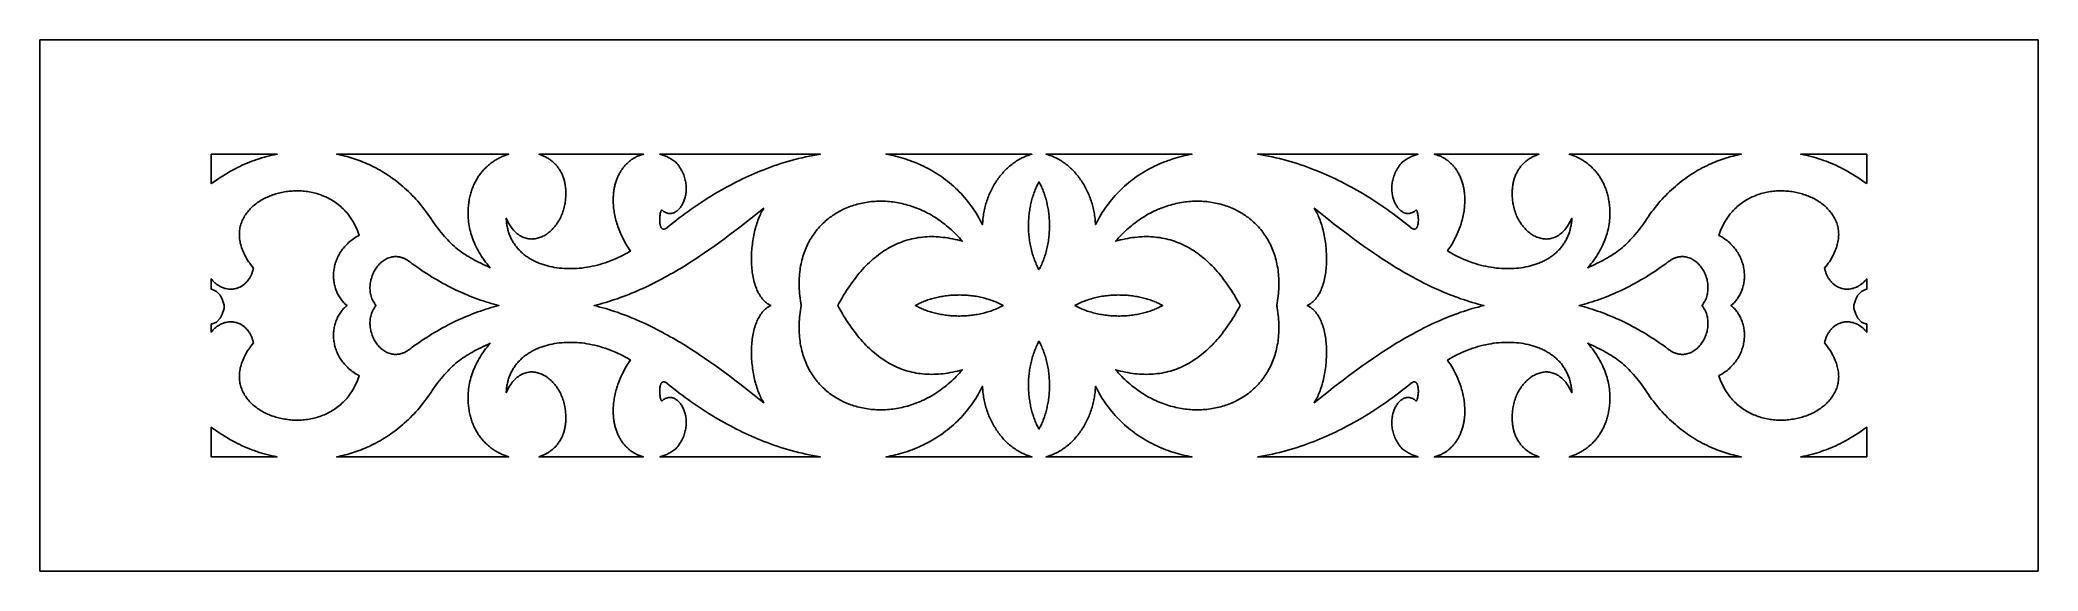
# Model space of a CAD drawing. Extents: x -177 to 173, y -41 to 52.
import ezdxf

# ---------------------------------------------------------------- set-up
doc = ezdxf.new("R2010")
doc.units = 0
doc.header["$MEASUREMENT"] = 0
doc.layers.add('LAYER_1', color=18, linetype='CONTINUOUS')

msp = doc.modelspace()

# ---------------------------------------------------------------- linework, layer by layer
at = {"layer": 'LAYER_1'}
for points in [[(-176.88, -40.7), (173.12, -40.7), (173.12, 52.3), (-176.88, 52.3)], [(-135.78, 32.21), (-136.23, 32.12), (-136.68, 32.01), (-137.13, 31.9), (-137.57, 31.78), (-138.02, 31.65), (-138.46, 31.51), (-138.89, 31.37), (-139.33, 31.22), (-139.76, 31.06), (-140.19, 30.9), (-140.61, 30.73), (-141.03, 30.55), (-141.45, 30.36), (-141.86, 30.16), (-142.26, 29.96), (-142.71, 29.73), (-143.15, 29.49), (-143.59, 29.25), (-144.02, 29), (-144.45, 28.74), (-144.88, 28.48), (-145.31, 28.21), (-145.73, 27.93), (-146.15, 27.65), (-146.57, 27.36), (-146.88, 27.14), (-146.88, 32.3), (-135.32, 32.3)], [(-95.08, 32.2), (-95.41, 32.08), (-95.73, 31.96), (-95.89, 31.89), (-96.05, 31.82), (-96.21, 31.74), (-96.37, 31.66), (-96.52, 31.58), (-96.68, 31.5), (-96.83, 31.41), (-96.98, 31.32), (-97.14, 31.23), (-97.29, 31.14), (-97.44, 31.04), (-97.58, 30.93), (-97.73, 30.83), (-97.87, 30.72), (-98.02, 30.61), (-98.16, 30.5), (-98.3, 30.38), (-98.44, 30.26), (-98.57, 30.14), (-98.71, 30.01), (-98.84, 29.88), (-98.97, 29.75), (-99.1, 29.62), (-99.22, 29.48), (-99.35, 29.34), (-99.47, 29.19), (-99.59, 29.05), (-99.71, 28.9), (-99.82, 28.74), (-99.93, 28.59), (-100.04, 28.43), (-100.15, 28.27), (-100.25, 28.1), (-100.36, 27.93), (-100.46, 27.76), (-100.55, 27.59), (-100.64, 27.41), (-100.74, 27.23), (-100.82, 27.05), (-100.91, 26.86), (-100.99, 26.67), (-101.07, 26.48), (-101.14, 26.28), (-101.22, 26.08), (-101.28, 25.88), (-101.35, 25.68), (-101.41, 25.47), (-101.47, 25.26), (-101.52, 25.04), (-101.58, 24.83), (-101.62, 24.61), (-101.67, 24.38), (-101.71, 24.16), (-101.75, 23.93), (-101.78, 23.7), (-101.81, 23.46), (-101.83, 23.22), (-101.85, 22.98), (-101.87, 22.67), (-101.89, 22.35), (-101.89, 22.04), (-101.89, 21.72), (-101.87, 21.4), (-101.85, 21.07), (-101.82, 20.75), (-101.79, 20.42), (-101.74, 20.09), (-101.69, 19.76), (-101.62, 19.43), (-101.55, 19.1), (-101.47, 18.77), (-101.38, 18.43), (-101.28, 18.1), (-101.17, 17.77), (-101.05, 17.43), (-100.92, 17.09), (-100.78, 16.76), (-100.63, 16.42), (-100.47, 16.09), (-100.3, 15.75), (-100.12, 15.41), (-99.93, 15.08), (-99.73, 14.74), (-99.52, 14.41), (-99.3, 14.08), (-99.06, 13.74), (-98.82, 13.41), (-98.56, 13.08), (-98.3, 12.75), (-98.02, 12.42), (-98.45, 12.62), (-98.86, 12.81), (-99.27, 13), (-99.66, 13.19), (-100.04, 13.38), (-100.42, 13.57), (-100.78, 13.77), (-101.13, 13.96), (-101.48, 14.16), (-101.82, 14.36), (-102.15, 14.57), (-102.47, 14.78), (-102.79, 14.99), (-103.1, 15.22), (-103.41, 15.44), (-103.71, 15.68), (-104.01, 15.92), (-104.3, 16.18), (-104.6, 16.44), (-104.88, 16.71), (-105.17, 16.99), (-105.46, 17.28), (-105.74, 17.59), (-106.02, 17.91), (-106.31, 18.24), (-106.59, 18.58), (-106.88, 18.94), (-107.17, 19.32), (-107.45, 19.71), (-107.75, 20.11), (-108.04, 20.54), (-108.34, 20.98), (-108.62, 21.39), (-108.91, 21.79), (-109.2, 22.19), (-109.49, 22.58), (-109.79, 22.96), (-110.1, 23.33), (-110.4, 23.7), (-110.71, 24.06), (-111.03, 24.41), (-111.35, 24.76), (-111.67, 25.09), (-112, 25.42), (-112.33, 25.74), (-112.66, 26.06), (-113, 26.36), (-113.34, 26.66), (-113.69, 26.96), (-114.04, 27.24), (-114.39, 27.52), (-114.74, 27.79), (-115.1, 28.05), (-115.46, 28.31), (-115.82, 28.56), (-116.19, 28.8), (-116.56, 29.03), (-116.93, 29.26), (-117.31, 29.48), (-117.69, 29.69), (-118.07, 29.9), (-118.45, 30.1), (-118.83, 30.29), (-119.22, 30.47), (-119.56, 30.63), (-119.9, 30.78), (-120.24, 30.92), (-120.59, 31.06), (-120.94, 31.19), (-121.29, 31.32), (-121.64, 31.44), (-122, 31.56), (-122.36, 31.67), (-122.72, 31.78), (-123.08, 31.88), (-123.44, 31.97), (-123.81, 32.06), (-124.17, 32.15), (-124.54, 32.23), (-124.91, 32.3), (-94.75, 32.3)], [(-71.29, 32.27), (-71.42, 32.23), (-71.56, 32.19), (-71.7, 32.14), (-71.83, 32.09), (-71.96, 32.04), (-72.09, 31.99), (-72.23, 31.93), (-72.36, 31.87), (-72.48, 31.8), (-72.61, 31.74), (-72.74, 31.67), (-72.86, 31.59), (-72.99, 31.52), (-73.11, 31.44), (-73.23, 31.36), (-73.35, 31.27), (-73.46, 31.18), (-73.58, 31.09), (-73.69, 31), (-73.81, 30.9), (-73.92, 30.8), (-74.03, 30.7), (-74.13, 30.59), (-74.24, 30.48), (-74.34, 30.37), (-74.45, 30.25), (-74.55, 30.14), (-74.64, 30.02), (-74.74, 29.89), (-74.83, 29.77), (-74.92, 29.64), (-75.01, 29.51), (-75.1, 29.38), (-75.19, 29.24), (-75.27, 29.1), (-75.35, 28.96), (-75.43, 28.82), (-75.5, 28.67), (-75.57, 28.52), (-75.64, 28.37), (-75.71, 28.21), (-75.78, 28.06), (-75.84, 27.9), (-75.9, 27.73), (-75.96, 27.57), (-76.01, 27.4), (-76.06, 27.23), (-76.11, 27.06), (-76.16, 26.89), (-76.2, 26.71), (-76.24, 26.53), (-76.28, 26.35), (-76.31, 26.17), (-76.34, 25.98), (-76.37, 25.79), (-76.39, 25.6), (-76.41, 25.41), (-76.43, 25.22), (-76.44, 25.02), (-76.45, 24.82), (-76.46, 24.62), (-76.47, 24.41), (-76.47, 24.21), (-76.46, 23.95), (-76.45, 23.69), (-76.44, 23.43), (-76.42, 23.17), (-76.39, 22.9), (-76.36, 22.63), (-76.32, 22.37), (-76.28, 22.1), (-76.23, 21.83), (-76.18, 21.55), (-76.12, 21.28), (-76.06, 21), (-75.99, 20.73), (-75.91, 20.45), (-75.83, 20.17), (-75.74, 19.9), (-75.65, 19.62), (-75.54, 19.34), (-75.44, 19.05), (-75.32, 18.77), (-75.2, 18.49), (-75.08, 18.21), (-74.94, 17.92), (-74.8, 17.64), (-74.66, 17.36), (-74.51, 17.07), (-74.35, 16.79), (-74.18, 16.51), (-74.01, 16.22), (-73.83, 15.94), (-73.64, 15.65), (-73.44, 15.37), (-73.87, 15.11), (-74.3, 14.86), (-74.74, 14.63), (-75.17, 14.4), (-75.62, 14.19), (-76.06, 13.99), (-76.51, 13.79), (-76.96, 13.61), (-77.41, 13.45), (-77.86, 13.29), (-78.32, 13.14), (-78.78, 13.01), (-79.23, 12.88), (-79.69, 12.77), (-80.15, 12.67), (-80.6, 12.58), (-81.06, 12.5), (-81.51, 12.43), (-81.96, 12.37), (-82.42, 12.33), (-82.86, 12.29), (-83.31, 12.27), (-83.75, 12.26), (-84.19, 12.26), (-84.63, 12.27), (-85.06, 12.29), (-85.49, 12.32), (-85.92, 12.36), (-86.34, 12.41), (-86.75, 12.48), (-87.16, 12.55), (-87.56, 12.64), (-87.96, 12.74), (-88.35, 12.85), (-88.54, 12.9), (-88.73, 12.97), (-88.92, 13.03), (-89.1, 13.09), (-89.29, 13.16), (-89.47, 13.24), (-89.65, 13.31), (-89.83, 13.39), (-90.01, 13.47), (-90.18, 13.55), (-90.35, 13.63), (-90.52, 13.72), (-90.69, 13.81), (-90.86, 13.91), (-91.02, 14), (-91.18, 14.1), (-91.34, 14.2), (-91.49, 14.31), (-91.65, 14.41), (-91.8, 14.52), (-91.94, 14.64), (-92.09, 14.75), (-92.23, 14.87), (-92.37, 14.99), (-92.51, 15.11), (-92.64, 15.24), (-92.77, 15.36), (-92.9, 15.5), (-93.03, 15.63), (-93.15, 15.77), (-93.27, 15.9), (-93.39, 16.05), (-93.5, 16.19), (-93.61, 16.34), (-93.72, 16.49), (-93.82, 16.64), (-93.92, 16.79), (-94.02, 16.95), (-94.11, 17.11), (-94.2, 17.27), (-94.29, 17.44), (-94.37, 17.61), (-94.45, 17.78), (-94.52, 17.95), (-94.6, 18.13), (-94.66, 18.31), (-94.73, 18.49), (-94.79, 18.67), (-94.85, 18.86), (-94.9, 19.05), (-94.95, 19.24), (-95, 19.43), (-95.04, 19.63), (-95.07, 19.83), (-95.11, 20.03), (-95.14, 20.24), (-95.16, 20.44), (-95.18, 20.65), (-95.2, 20.87), (-95.21, 21.08), (-95.07, 20.78), (-94.93, 20.49), (-94.78, 20.22), (-94.62, 19.96), (-94.46, 19.71), (-94.3, 19.48), (-94.14, 19.26), (-93.97, 19.05), (-93.79, 18.86), (-93.62, 18.68), (-93.44, 18.52), (-93.26, 18.36), (-93.07, 18.22), (-92.89, 18.09), (-92.7, 17.98), (-92.51, 17.87), (-92.32, 17.78), (-92.12, 17.7), (-91.93, 17.63), (-91.73, 17.57), (-91.53, 17.52), (-91.33, 17.49), (-91.13, 17.46), (-90.93, 17.45), (-90.73, 17.44), (-90.54, 17.45), (-90.34, 17.47), (-90.14, 17.49), (-89.94, 17.53), (-89.74, 17.57), (-89.54, 17.63), (-89.35, 17.69), (-89.16, 17.76), (-88.96, 17.84), (-88.77, 17.93), (-88.58, 18.03), (-88.4, 18.14), (-88.21, 18.25), (-88.03, 18.38), (-87.85, 18.51), (-87.68, 18.65), (-87.51, 18.79), (-87.34, 18.95), (-87.17, 19.11), (-87.01, 19.27), (-86.85, 19.45), (-86.7, 19.63), (-86.55, 19.81), (-86.41, 20.01), (-86.27, 20.21), (-86.14, 20.41), (-86.01, 20.62), (-85.88, 20.84), (-85.76, 21.06), (-85.65, 21.29), (-85.55, 21.52), (-85.45, 21.75), (-85.35, 21.99), (-85.27, 22.24), (-85.19, 22.49), (-85.11, 22.74), (-85.05, 23), (-84.99, 23.26), (-84.94, 23.53), (-84.9, 23.75), (-84.87, 23.97), (-84.84, 24.19), (-84.82, 24.41), (-84.8, 24.62), (-84.78, 24.84), (-84.77, 25.04), (-84.76, 25.25), (-84.76, 25.45), (-84.76, 25.65), (-84.77, 25.85), (-84.78, 26.05), (-84.79, 26.24), (-84.81, 26.43), (-84.83, 26.61), (-84.85, 26.8), (-84.88, 26.98), (-84.91, 27.15), (-84.95, 27.33), (-84.99, 27.5), (-85.03, 27.67), (-85.08, 27.84), (-85.13, 28), (-85.18, 28.16), (-85.24, 28.32), (-85.29, 28.48), (-85.36, 28.63), (-85.42, 28.78), (-85.49, 28.93), (-85.56, 29.07), (-85.64, 29.21), (-85.72, 29.35), (-85.8, 29.49), (-85.88, 29.62), (-85.97, 29.75), (-86.06, 29.88), (-86.15, 30), (-86.24, 30.12), (-86.34, 30.24), (-86.44, 30.36), (-86.54, 30.47), (-86.65, 30.58), (-86.75, 30.69), (-86.86, 30.79), (-86.97, 30.9), (-87.09, 31), (-87.2, 31.09), (-87.32, 31.19), (-87.44, 31.28), (-87.56, 31.37), (-87.69, 31.45), (-87.81, 31.53), (-87.94, 31.61), (-88.07, 31.69), (-88.2, 31.76), (-88.34, 31.84), (-88.47, 31.9), (-88.61, 31.97), (-88.75, 32.03), (-88.89, 32.09), (-89.03, 32.15), (-89.17, 32.2), (-89.46, 32.3), (-71.15, 32.3)], [(-40.82, 32.2), (-41.46, 32.08), (-42.11, 31.96), (-42.75, 31.83), (-43.38, 31.68), (-44.01, 31.53), (-44.64, 31.37), (-45.27, 31.2), (-45.89, 31.03), (-46.51, 30.84), (-47.12, 30.65), (-47.72, 30.45), (-48.33, 30.25), (-48.92, 30.04), (-49.51, 29.82), (-50.1, 29.59), (-50.63, 29.38), (-51.16, 29.16), (-51.69, 28.94), (-52.22, 28.7), (-52.75, 28.47), (-53.29, 28.22), (-53.82, 27.97), (-54.35, 27.71), (-54.88, 27.44), (-55.41, 27.17), (-55.94, 26.89), (-56.48, 26.61), (-57.01, 26.31), (-57.54, 26.02), (-58.07, 25.71), (-58.6, 25.4), (-59.12, 25.08), (-59.65, 24.75), (-60.18, 24.42), (-60.71, 24.08), (-61.23, 23.74), (-61.76, 23.39), (-62.28, 23.03), (-62.8, 22.66), (-63.32, 22.29), (-63.84, 21.91), (-64.36, 21.53), (-64.88, 21.13), (-65.39, 20.74), (-65.91, 20.33), (-66.42, 19.92), (-66.93, 19.5), (-67.02, 19.43), (-67.11, 19.37), (-67.19, 19.31), (-67.27, 19.27), (-67.35, 19.23), (-67.42, 19.21), (-67.49, 19.19), (-67.56, 19.18), (-67.62, 19.17), (-67.68, 19.18), (-67.73, 19.19), (-67.79, 19.2), (-67.84, 19.23), (-67.89, 19.26), (-67.93, 19.29), (-67.97, 19.33), (-68.01, 19.38), (-68.05, 19.43), (-68.08, 19.49), (-68.12, 19.55), (-68.14, 19.61), (-68.17, 19.68), (-68.2, 19.76), (-68.22, 19.83), (-68.25, 19.99), (-68.28, 20.16), (-68.3, 20.34), (-68.32, 20.53), (-68.32, 20.72), (-68.32, 20.91), (-68.32, 21.1), (-68.3, 21.28), (-68.29, 21.47), (-68.26, 21.64), (-68.24, 21.81), (-68.21, 21.96), (-68.17, 22.1), (-68.14, 22.22), (-68.1, 22.32), (-68.06, 22.41), (-68.04, 22.44), (-68.02, 22.47), (-68, 22.49), (-67.98, 22.5), (-67.96, 22.51), (-67.94, 22.51), (-67.92, 22.51), (-67.9, 22.49), (-67.76, 22.38), (-67.63, 22.28), (-67.49, 22.19), (-67.35, 22.12), (-67.21, 22.06), (-67.08, 22.01), (-66.94, 21.97), (-66.8, 21.94), (-66.66, 21.92), (-66.53, 21.92), (-66.39, 21.93), (-66.26, 21.94), (-66.12, 21.97), (-65.99, 22), (-65.86, 22.05), (-65.74, 22.1), (-65.61, 22.17), (-65.49, 22.24), (-65.36, 22.32), (-65.25, 22.41), (-65.13, 22.51), (-65.02, 22.62), (-64.91, 22.73), (-64.8, 22.85), (-64.7, 22.98), (-64.6, 23.12), (-64.5, 23.26), (-64.41, 23.41), (-64.33, 23.56), (-64.24, 23.72), (-64.17, 23.89), (-64.09, 24.06), (-64.03, 24.24), (-63.96, 24.42), (-63.91, 24.61), (-63.86, 24.8), (-63.81, 24.99), (-63.77, 25.19), (-63.74, 25.39), (-63.71, 25.6), (-63.69, 25.81), (-63.68, 26.02), (-63.67, 26.23), (-63.67, 26.45), (-63.68, 26.67), (-63.7, 26.89), (-63.72, 27.11), (-63.76, 27.33), (-63.8, 27.56), (-63.84, 27.78), (-63.9, 28.01), (-63.97, 28.24), (-64.04, 28.46), (-64.12, 28.69), (-64.22, 28.92), (-64.32, 29.14), (-64.43, 29.37), (-64.55, 29.59), (-64.69, 29.81), (-64.83, 30.03), (-64.98, 30.25), (-65.14, 30.47), (-65.32, 30.68), (-65.5, 30.89), (-65.67, 31.02), (-65.84, 31.15), (-66.01, 31.27), (-66.18, 31.38), (-66.36, 31.49), (-66.53, 31.59), (-66.7, 31.69), (-66.88, 31.78), (-67.05, 31.87), (-67.23, 31.95), (-67.41, 32.02), (-67.58, 32.09), (-67.76, 32.15), (-67.94, 32.21), (-68.12, 32.26), (-68.3, 32.3), (-40.18, 32.3)], [(-3.34, 32.24), (-3.56, 32.17), (-3.78, 32.1), (-4, 32.02), (-4.22, 31.93), (-4.43, 31.84), (-4.65, 31.75), (-4.86, 31.65), (-5.07, 31.54), (-5.27, 31.43), (-5.48, 31.31), (-5.68, 31.19), (-5.88, 31.06), (-6.08, 30.93), (-6.27, 30.79), (-6.47, 30.65), (-6.66, 30.51), (-6.84, 30.36), (-7.03, 30.2), (-7.21, 30.04), (-7.39, 29.88), (-7.57, 29.71), (-7.74, 29.54), (-7.91, 29.37), (-8.08, 29.19), (-8.24, 29), (-8.41, 28.82), (-8.57, 28.63), (-8.72, 28.43), (-8.87, 28.23), (-9.02, 28.03), (-9.17, 27.83), (-9.31, 27.62), (-9.45, 27.41), (-9.59, 27.19), (-9.72, 26.98), (-9.85, 26.76), (-9.97, 26.53), (-10.09, 26.31), (-10.21, 26.08), (-10.32, 25.85), (-10.43, 25.61), (-10.54, 25.37), (-10.64, 25.13), (-10.74, 24.89), (-10.83, 24.65), (-10.92, 24.4), (-11.01, 24.15), (-11.09, 23.9), (-11.17, 23.65), (-11.24, 23.4), (-11.31, 23.14), (-11.37, 22.88), (-11.43, 22.62), (-11.49, 22.36), (-11.54, 22.1), (-11.58, 21.84), (-11.62, 21.57), (-11.66, 21.3), (-11.69, 21.04), (-11.72, 20.77), (-11.74, 20.5), (-11.75, 20.23), (-11.77, 19.96), (-11.99, 20.4), (-12.23, 20.83), (-12.47, 21.25), (-12.71, 21.67), (-12.97, 22.07), (-13.23, 22.48), (-13.49, 22.87), (-13.77, 23.25), (-14.05, 23.63), (-14.33, 24), (-14.63, 24.36), (-14.93, 24.72), (-15.23, 25.06), (-15.54, 25.4), (-15.86, 25.73), (-16.18, 26.06), (-16.51, 26.37), (-16.85, 26.68), (-17.19, 26.98), (-17.53, 27.28), (-17.88, 27.56), (-18.24, 27.84), (-18.6, 28.11), (-18.97, 28.37), (-19.34, 28.63), (-19.72, 28.87), (-20.11, 29.11), (-20.49, 29.35), (-20.89, 29.57), (-21.29, 29.79), (-21.69, 30), (-22.1, 30.2), (-22.49, 30.38), (-22.89, 30.56), (-23.29, 30.73), (-23.69, 30.9), (-24.1, 31.05), (-24.51, 31.2), (-24.92, 31.34), (-25.33, 31.48), (-25.74, 31.61), (-26.16, 31.73), (-26.58, 31.84), (-27, 31.95), (-27.42, 32.05), (-27.85, 32.14), (-28.28, 32.22), (-28.7, 32.3), (-3.11, 32.3)], [(24.52, 32.22), (24.09, 32.14), (23.67, 32.05), (23.25, 31.95), (22.83, 31.84), (22.41, 31.73), (21.99, 31.61), (21.57, 31.48), (21.16, 31.34), (20.75, 31.2), (20.34, 31.05), (19.94, 30.9), (19.53, 30.73), (19.13, 30.56), (18.74, 30.38), (18.34, 30.2), (17.93, 30), (17.53, 29.79), (17.13, 29.57), (16.74, 29.35), (16.35, 29.11), (15.97, 28.87), (15.59, 28.63), (15.22, 28.37), (14.85, 28.11), (14.49, 27.84), (14.13, 27.56), (13.78, 27.28), (13.43, 26.98), (13.09, 26.68), (12.76, 26.37), (12.43, 26.06), (12.1, 25.73), (11.79, 25.4), (11.48, 25.06), (11.17, 24.72), (10.87, 24.36), (10.58, 24), (10.29, 23.63), (10.01, 23.25), (9.74, 22.87), (9.47, 22.48), (9.21, 22.07), (8.96, 21.67), (8.71, 21.25), (8.47, 20.83), (8.24, 20.4), (8.01, 19.96), (8, 20.23), (7.98, 20.5), (7.96, 20.77), (7.94, 21.04), (7.9, 21.3), (7.87, 21.57), (7.83, 21.84), (7.78, 22.1), (7.73, 22.36), (7.68, 22.62), (7.62, 22.88), (7.55, 23.14), (7.48, 23.4), (7.41, 23.65), (7.34, 23.9), (7.25, 24.15), (7.17, 24.4), (7.08, 24.65), (6.98, 24.89), (6.89, 25.13), (6.79, 25.37), (6.68, 25.61), (6.57, 25.85), (6.46, 26.08), (6.34, 26.31), (6.22, 26.53), (6.09, 26.76), (5.96, 26.98), (5.83, 27.19), (5.7, 27.41), (5.56, 27.62), (5.41, 27.83), (5.27, 28.03), (5.12, 28.23), (4.97, 28.43), (4.81, 28.63), (4.65, 28.82), (4.49, 29), (4.32, 29.19), (4.16, 29.37), (3.99, 29.54), (3.81, 29.71), (3.64, 29.88), (3.46, 30.04), (3.27, 30.2), (3.09, 30.36), (2.9, 30.51), (2.71, 30.65), (2.52, 30.79), (2.32, 30.93), (2.12, 31.06), (1.92, 31.19), (1.72, 31.31), (1.52, 31.43), (1.31, 31.54), (1.1, 31.65), (0.89, 31.75), (0.68, 31.84), (0.46, 31.93), (0.25, 32.02), (0.03, 32.1), (-0.19, 32.17), (-0.42, 32.24), (-0.64, 32.3), (24.95, 32.3)], [(64.36, 32.26), (64.19, 32.21), (64.01, 32.15), (63.83, 32.09), (63.65, 32.02), (63.47, 31.95), (63.3, 31.87), (63.12, 31.78), (62.95, 31.69), (62.77, 31.59), (62.6, 31.49), (62.43, 31.38), (62.26, 31.27), (62.09, 31.15), (61.92, 31.02), (61.75, 30.89), (61.56, 30.68), (61.39, 30.47), (61.23, 30.25), (61.07, 30.03), (60.93, 29.81), (60.8, 29.59), (60.68, 29.37), (60.56, 29.14), (60.46, 28.92), (60.37, 28.69), (60.29, 28.46), (60.21, 28.24), (60.15, 28.01), (60.09, 27.78), (60.04, 27.56), (60, 27.33), (59.97, 27.11), (59.94, 26.89), (59.93, 26.67), (59.92, 26.45), (59.92, 26.23), (59.92, 26.02), (59.94, 25.81), (59.96, 25.6), (59.98, 25.39), (60.02, 25.19), (60.06, 24.99), (60.1, 24.8), (60.15, 24.61), (60.21, 24.42), (60.27, 24.24), (60.34, 24.06), (60.41, 23.89), (60.49, 23.72), (60.57, 23.56), (60.66, 23.41), (60.75, 23.26), (60.84, 23.12), (60.94, 22.98), (61.05, 22.85), (61.15, 22.73), (61.26, 22.62), (61.37, 22.51), (61.49, 22.41), (61.61, 22.32), (61.73, 22.24), (61.85, 22.17), (61.98, 22.1), (62.11, 22.05), (62.24, 22), (62.37, 21.97), (62.5, 21.94), (62.64, 21.93), (62.77, 21.92), (62.91, 21.92), (63.05, 21.94), (63.18, 21.97), (63.32, 22.01), (63.46, 22.06), (63.6, 22.12), (63.73, 22.19), (63.87, 22.28), (64.01, 22.38), (64.14, 22.49), (64.16, 22.51), (64.18, 22.51), (64.2, 22.51), (64.22, 22.5), (64.25, 22.49), (64.27, 22.47), (64.29, 22.44), (64.31, 22.41), (64.35, 22.32), (64.38, 22.22), (64.42, 22.1), (64.45, 21.96), (64.48, 21.81), (64.51, 21.64), (64.53, 21.47), (64.55, 21.28), (64.56, 21.1), (64.57, 20.91), (64.57, 20.72), (64.56, 20.53), (64.55, 20.34), (64.53, 20.16), (64.5, 19.99), (64.46, 19.83), (64.44, 19.76), (64.42, 19.68), (64.39, 19.61), (64.36, 19.55), (64.33, 19.49), (64.3, 19.43), (64.26, 19.38), (64.22, 19.33), (64.18, 19.29), (64.13, 19.26), (64.08, 19.23), (64.03, 19.2), (63.98, 19.19), (63.92, 19.18), (63.86, 19.17), (63.8, 19.18), (63.73, 19.19), (63.66, 19.21), (63.59, 19.23), (63.52, 19.27), (63.44, 19.31), (63.35, 19.37), (63.27, 19.43), (63.17, 19.5), (62.66, 19.92), (62.15, 20.33), (61.64, 20.74), (61.12, 21.13), (60.61, 21.53), (60.09, 21.91), (59.57, 22.29), (59.05, 22.66), (58.52, 23.03), (58, 23.39), (57.48, 23.74), (56.95, 24.08), (56.42, 24.42), (55.9, 24.75), (55.37, 25.08), (54.84, 25.4), (54.31, 25.71), (53.78, 26.02), (53.25, 26.31), (52.72, 26.61), (52.19, 26.89), (51.66, 27.17), (51.13, 27.44), (50.59, 27.71), (50.06, 27.97), (49.53, 28.22), (49, 28.47), (48.47, 28.7), (47.93, 28.94), (47.4, 29.16), (46.87, 29.38), (46.34, 29.59), (45.76, 29.82), (45.17, 30.04), (44.57, 30.25), (43.97, 30.45), (43.36, 30.65), (42.75, 30.84), (42.13, 31.03), (41.51, 31.2), (40.89, 31.37), (40.26, 31.53), (39.63, 31.68), (38.99, 31.83), (38.35, 31.96), (37.71, 32.08), (37.07, 32.2), (36.42, 32.3), (64.54, 32.3)], [(85.41, 32.2), (85.27, 32.15), (85.13, 32.09), (84.99, 32.03), (84.85, 31.97), (84.72, 31.9), (84.58, 31.84), (84.45, 31.76), (84.32, 31.69), (84.19, 31.61), (84.06, 31.53), (83.93, 31.45), (83.81, 31.37), (83.69, 31.28), (83.57, 31.19), (83.45, 31.09), (83.33, 31), (83.22, 30.9), (83.11, 30.79), (83, 30.69), (82.89, 30.58), (82.79, 30.47), (82.68, 30.36), (82.58, 30.24), (82.49, 30.12), (82.39, 30), (82.3, 29.88), (82.21, 29.75), (82.13, 29.62), (82.04, 29.49), (81.96, 29.35), (81.88, 29.21), (81.81, 29.07), (81.74, 28.93), (81.67, 28.78), (81.6, 28.63), (81.54, 28.48), (81.48, 28.32), (81.42, 28.16), (81.37, 28), (81.32, 27.84), (81.28, 27.67), (81.23, 27.5), (81.19, 27.33), (81.16, 27.15), (81.13, 26.98), (81.1, 26.8), (81.07, 26.61), (81.05, 26.43), (81.04, 26.24), (81.02, 26.05), (81.01, 25.85), (81.01, 25.65), (81.01, 25.45), (81.01, 25.25), (81.02, 25.04), (81.03, 24.84), (81.04, 24.62), (81.06, 24.41), (81.09, 24.19), (81.11, 23.97), (81.15, 23.75), (81.18, 23.53), (81.24, 23.26), (81.29, 23), (81.36, 22.74), (81.43, 22.49), (81.51, 22.24), (81.6, 21.99), (81.69, 21.75), (81.79, 21.52), (81.9, 21.29), (82.01, 21.06), (82.13, 20.84), (82.25, 20.62), (82.38, 20.41), (82.51, 20.21), (82.65, 20.01), (82.8, 19.81), (82.95, 19.63), (83.1, 19.45), (83.26, 19.27), (83.42, 19.11), (83.58, 18.95), (83.75, 18.79), (83.92, 18.65), (84.1, 18.51), (84.28, 18.38), (84.46, 18.25), (84.64, 18.14), (84.83, 18.03), (85.02, 17.93), (85.21, 17.84), (85.4, 17.76), (85.59, 17.69), (85.79, 17.63), (85.99, 17.57), (86.18, 17.53), (86.38, 17.49), (86.58, 17.47), (86.78, 17.45), (86.98, 17.44), (87.18, 17.45), (87.38, 17.46), (87.58, 17.49), (87.78, 17.52), (87.97, 17.57), (88.17, 17.63), (88.37, 17.7), (88.56, 17.78), (88.75, 17.87), (88.94, 17.98), (89.13, 18.09), (89.32, 18.22), (89.5, 18.36), (89.69, 18.52), (89.86, 18.68), (90.04, 18.86), (90.21, 19.05), (90.38, 19.26), (90.55, 19.48), (90.71, 19.71), (90.87, 19.96), (91.02, 20.22), (91.17, 20.49), (91.32, 20.78), (91.46, 21.08), (91.44, 20.87), (91.43, 20.65), (91.41, 20.44), (91.38, 20.24), (91.35, 20.03), (91.32, 19.83), (91.28, 19.63), (91.24, 19.43), (91.19, 19.24), (91.15, 19.05), (91.09, 18.86), (91.04, 18.67), (90.97, 18.49), (90.91, 18.31), (90.84, 18.13), (90.77, 17.95), (90.69, 17.78), (90.61, 17.61), (90.53, 17.44), (90.44, 17.27), (90.35, 17.11), (90.26, 16.95), (90.16, 16.79), (90.06, 16.64), (89.96, 16.49), (89.85, 16.34), (89.74, 16.19), (89.63, 16.05), (89.51, 15.9), (89.4, 15.77), (89.27, 15.63), (89.15, 15.5), (89.02, 15.36), (88.89, 15.24), (88.75, 15.11), (88.62, 14.99), (88.48, 14.87), (88.33, 14.75), (88.19, 14.64), (88.04, 14.52), (87.89, 14.41), (87.74, 14.31), (87.58, 14.2), (87.42, 14.1), (87.26, 14), (87.1, 13.91), (86.94, 13.81), (86.77, 13.72), (86.6, 13.63), (86.43, 13.55), (86.25, 13.47), (86.07, 13.39), (85.9, 13.31), (85.72, 13.24), (85.53, 13.16), (85.35, 13.09), (85.16, 13.03), (84.97, 12.97), (84.78, 12.9), (84.59, 12.85), (84.2, 12.74), (83.81, 12.64), (83.4, 12.55), (83, 12.48), (82.58, 12.41), (82.16, 12.36), (81.74, 12.32), (81.31, 12.29), (80.88, 12.27), (80.44, 12.26), (80, 12.26), (79.56, 12.27), (79.11, 12.29), (78.66, 12.33), (78.21, 12.37), (77.76, 12.43), (77.3, 12.5), (76.85, 12.58), (76.39, 12.67), (75.93, 12.77), (75.48, 12.88), (75.02, 13.01), (74.56, 13.14), (74.11, 13.29), (73.66, 13.45), (73.2, 13.61), (72.75, 13.79), (72.31, 13.99), (71.86, 14.19), (71.42, 14.4), (70.98, 14.63), (70.55, 14.86), (70.12, 15.11), (69.69, 15.37), (69.88, 15.65), (70.07, 15.94), (70.25, 16.22), (70.42, 16.51), (70.59, 16.79), (70.75, 17.07), (70.9, 17.36), (71.05, 17.64), (71.19, 17.92), (71.32, 18.21), (71.45, 18.49), (71.57, 18.77), (71.68, 19.05), (71.79, 19.34), (71.89, 19.62), (71.99, 19.9), (72.07, 20.17), (72.16, 20.45), (72.23, 20.73), (72.3, 21), (72.37, 21.28), (72.43, 21.55), (72.48, 21.83), (72.53, 22.1), (72.57, 22.37), (72.61, 22.63), (72.64, 22.9), (72.66, 23.17), (72.68, 23.43), (72.7, 23.69), (72.71, 23.95), (72.71, 24.21), (72.71, 24.41), (72.71, 24.62), (72.7, 24.82), (72.69, 25.02), (72.67, 25.22), (72.66, 25.41), (72.64, 25.6), (72.61, 25.79), (72.58, 25.98), (72.55, 26.17), (72.52, 26.35), (72.48, 26.53), (72.44, 26.71), (72.4, 26.89), (72.36, 27.06), (72.31, 27.23), (72.26, 27.4), (72.2, 27.57), (72.14, 27.73), (72.08, 27.9), (72.02, 28.06), (71.96, 28.21), (71.89, 28.37), (71.82, 28.52), (71.75, 28.67), (71.67, 28.82), (71.59, 28.96), (71.51, 29.1), (71.43, 29.24), (71.35, 29.38), (71.26, 29.51), (71.17, 29.64), (71.08, 29.77), (70.98, 29.89), (70.89, 30.02), (70.79, 30.14), (70.69, 30.25), (70.59, 30.37), (70.49, 30.48), (70.38, 30.59), (70.27, 30.7), (70.16, 30.8), (70.05, 30.9), (69.94, 31), (69.83, 31.09), (69.71, 31.18), (69.59, 31.27), (69.47, 31.36), (69.35, 31.44), (69.23, 31.52), (69.11, 31.59), (68.98, 31.67), (68.86, 31.74), (68.73, 31.8), (68.6, 31.87), (68.47, 31.93), (68.34, 31.99), (68.21, 32.04), (68.07, 32.09), (67.94, 32.14), (67.81, 32.19), (67.67, 32.23), (67.53, 32.27), (67.4, 32.3), (85.7, 32.3)], [(120.79, 32.23), (120.42, 32.15), (120.05, 32.06), (119.69, 31.97), (119.32, 31.88), (118.96, 31.78), (118.6, 31.67), (118.24, 31.56), (117.89, 31.44), (117.53, 31.32), (117.18, 31.19), (116.83, 31.06), (116.49, 30.92), (116.14, 30.78), (115.8, 30.63), (115.46, 30.47), (115.08, 30.29), (114.69, 30.1), (114.31, 29.9), (113.93, 29.69), (113.55, 29.48), (113.18, 29.26), (112.81, 29.03), (112.44, 28.8), (112.07, 28.56), (111.71, 28.31), (111.35, 28.05), (110.99, 27.79), (110.63, 27.52), (110.28, 27.24), (109.93, 26.96), (109.59, 26.66), (109.25, 26.36), (108.91, 26.06), (108.57, 25.74), (108.24, 25.42), (107.92, 25.09), (107.59, 24.76), (107.27, 24.41), (106.96, 24.06), (106.65, 23.7), (106.34, 23.33), (106.04, 22.96), (105.74, 22.58), (105.44, 22.19), (105.15, 21.79), (104.87, 21.39), (104.59, 20.98), (104.29, 20.54), (103.99, 20.11), (103.7, 19.71), (103.41, 19.32), (103.12, 18.94), (102.84, 18.58), (102.55, 18.24), (102.27, 17.91), (101.99, 17.59), (101.7, 17.28), (101.42, 16.99), (101.13, 16.71), (100.84, 16.44), (100.55, 16.18), (100.26, 15.92), (99.96, 15.68), (99.66, 15.44), (99.35, 15.22), (99.04, 14.99), (98.72, 14.78), (98.39, 14.57), (98.06, 14.36), (97.73, 14.16), (97.38, 13.96), (97.02, 13.77), (96.66, 13.57), (96.29, 13.38), (95.91, 13.19), (95.51, 13), (95.11, 12.81), (94.69, 12.62), (94.26, 12.42), (94.54, 12.75), (94.81, 13.08), (95.06, 13.41), (95.31, 13.74), (95.54, 14.08), (95.76, 14.41), (95.97, 14.74), (96.18, 15.08), (96.37, 15.41), (96.55, 15.75), (96.72, 16.09), (96.88, 16.42), (97.02, 16.76), (97.16, 17.09), (97.29, 17.43), (97.41, 17.77), (97.52, 18.1), (97.62, 18.43), (97.71, 18.77), (97.8, 19.1), (97.87, 19.43), (97.93, 19.76), (97.99, 20.09), (98.03, 20.42), (98.07, 20.75), (98.1, 21.07), (98.12, 21.4), (98.13, 21.72), (98.13, 22.04), (98.13, 22.35), (98.12, 22.67), (98.1, 22.98), (98.08, 23.22), (98.05, 23.46), (98.02, 23.7), (97.99, 23.93), (97.95, 24.16), (97.91, 24.38), (97.87, 24.61), (97.82, 24.83), (97.77, 25.04), (97.71, 25.26), (97.66, 25.47), (97.59, 25.68), (97.53, 25.88), (97.46, 26.08), (97.39, 26.28), (97.31, 26.48), (97.23, 26.67), (97.15, 26.86), (97.07, 27.05), (96.98, 27.23), (96.89, 27.41), (96.8, 27.59), (96.7, 27.76), (96.6, 27.93), (96.5, 28.1), (96.39, 28.27), (96.29, 28.43), (96.18, 28.59), (96.07, 28.74), (95.95, 28.9), (95.83, 29.05), (95.71, 29.19), (95.59, 29.34), (95.47, 29.48), (95.34, 29.62), (95.21, 29.75), (95.08, 29.88), (94.95, 30.01), (94.82, 30.14), (94.68, 30.26), (94.54, 30.38), (94.4, 30.5), (94.26, 30.61), (94.12, 30.72), (93.98, 30.83), (93.83, 30.93), (93.68, 31.04), (93.53, 31.14), (93.38, 31.23), (93.23, 31.32), (93.08, 31.41), (92.92, 31.5), (92.77, 31.58), (92.61, 31.66), (92.45, 31.74), (92.29, 31.82), (92.13, 31.89), (91.97, 31.96), (91.65, 32.08), (91.32, 32.2), (91, 32.3), (121.16, 32.3)], [(143.12, 27.14), (142.81, 27.36), (142.39, 27.65), (141.98, 27.93), (141.55, 28.21), (141.13, 28.48), (140.7, 28.74), (140.27, 29), (139.83, 29.25), (139.4, 29.49), (138.95, 29.73), (138.51, 29.96), (138.1, 30.16), (137.69, 30.36), (137.27, 30.55), (136.85, 30.73), (136.43, 30.9), (136, 31.06), (135.57, 31.22), (135.14, 31.37), (134.7, 31.51), (134.26, 31.65), (133.82, 31.78), (133.37, 31.9), (132.93, 32.01), (132.48, 32.12), (132.02, 32.21), (131.57, 32.3), (143.12, 32.3)], [(-131.61, 25.88), (-131.33, 25.87), (-131.06, 25.86), (-130.79, 25.84), (-130.52, 25.81), (-130.24, 25.78), (-129.97, 25.74), (-129.7, 25.7), (-129.43, 25.65), (-129.16, 25.59), (-128.89, 25.53), (-128.62, 25.47), (-128.36, 25.39), (-128.09, 25.31), (-127.83, 25.22), (-127.57, 25.13), (-127.31, 25.03), (-127.05, 24.92), (-126.8, 24.81), (-126.55, 24.69), (-126.3, 24.57), (-126.05, 24.43), (-125.81, 24.29), (-125.57, 24.15), (-125.33, 23.99), (-125.09, 23.83), (-124.86, 23.66), (-124.63, 23.49), (-124.41, 23.31), (-124.19, 23.12), (-123.97, 22.92), (-123.76, 22.72), (-123.55, 22.51), (-123.35, 22.29), (-123.15, 22.07), (-122.96, 21.84), (-122.77, 21.6), (-122.59, 21.35), (-122.41, 21.09), (-122.24, 20.83), (-122.07, 20.56), (-121.91, 20.28), (-121.76, 19.99), (-121.61, 19.7), (-121.46, 19.4), (-121.33, 19.09), (-121.2, 18.77), (-121.07, 18.44), (-120.96, 18.11), (-121.22, 17.96), (-121.47, 17.81), (-121.71, 17.66), (-121.95, 17.5), (-122.17, 17.33), (-122.39, 17.16), (-122.6, 16.99), (-122.81, 16.81), (-123, 16.63), (-123.19, 16.44), (-123.37, 16.25), (-123.54, 16.06), (-123.7, 15.87), (-123.86, 15.67), (-124.01, 15.47), (-124.15, 15.27), (-124.28, 15.06), (-124.4, 14.85), (-124.52, 14.64), (-124.63, 14.43), (-124.74, 14.22), (-124.83, 14), (-124.92, 13.79), (-125, 13.57), (-125.08, 13.35), (-125.15, 13.13), (-125.21, 12.91), (-125.26, 12.69), (-125.31, 12.47), (-125.35, 12.25), (-125.38, 12.02), (-125.41, 11.8), (-125.43, 11.58), (-125.44, 11.36), (-125.45, 11.14), (-125.45, 10.92), (-125.44, 10.7), (-125.43, 10.49), (-125.41, 10.27), (-125.39, 10.06), (-125.36, 9.85), (-125.32, 9.63), (-125.28, 9.43), (-125.23, 9.22), (-125.18, 9.01), (-125.12, 8.81), (-125.05, 8.61), (-124.98, 8.42), (-124.9, 8.22), (-124.82, 8.03), (-124.73, 7.85), (-124.63, 7.66), (-124.53, 7.49), (-124.43, 7.31), (-124.32, 7.14), (-124.2, 6.97), (-124.08, 6.81), (-123.95, 6.65), (-123.82, 6.5), (-123.68, 6.35), (-123.54, 6.2), (-123.4, 6.06), (-123.25, 5.93), (-123.09, 5.8), (-123.25, 5.68), (-123.4, 5.54), (-123.54, 5.4), (-123.68, 5.26), (-123.82, 5.11), (-123.95, 4.96), (-124.08, 4.8), (-124.2, 4.64), (-124.32, 4.47), (-124.43, 4.3), (-124.53, 4.12), (-124.63, 3.94), (-124.73, 3.76), (-124.82, 3.57), (-124.9, 3.38), (-124.98, 3.19), (-125.05, 2.99), (-125.12, 2.79), (-125.18, 2.59), (-125.23, 2.39), (-125.28, 2.18), (-125.32, 1.97), (-125.36, 1.76), (-125.39, 1.55), (-125.41, 1.33), (-125.43, 1.12), (-125.44, 0.9), (-125.45, 0.68), (-125.45, 0.46), (-125.44, 0.24), (-125.43, 0.02), (-125.41, -0.2), (-125.38, -0.42), (-125.35, -0.64), (-125.31, -0.86), (-125.26, -1.08), (-125.21, -1.3), (-125.15, -1.52), (-125.08, -1.74), (-125, -1.96), (-124.92, -2.18), (-124.83, -2.4), (-124.74, -2.61), (-124.63, -2.82), (-124.52, -3.04), (-124.4, -3.25), (-124.28, -3.45), (-124.15, -3.66), (-124.01, -3.86), (-123.86, -4.06), (-123.7, -4.26), (-123.54, -4.46), (-123.37, -4.65), (-123.19, -4.84), (-123, -5.02), (-122.81, -5.2), (-122.6, -5.38), (-122.39, -5.56), (-122.17, -5.73), (-121.95, -5.89), (-121.71, -6.05), (-121.47, -6.21), (-121.22, -6.36), (-120.96, -6.51), (-121.07, -6.84), (-121.2, -7.17), (-121.33, -7.49), (-121.46, -7.8), (-121.61, -8.1), (-121.76, -8.39), (-121.91, -8.68), (-122.07, -8.96), (-122.24, -9.23), (-122.41, -9.49), (-122.59, -9.74), (-122.77, -9.99), (-122.96, -10.23), (-123.15, -10.46), (-123.35, -10.69), (-123.55, -10.91), (-123.76, -11.12), (-123.97, -11.32), (-124.19, -11.52), (-124.41, -11.7), (-124.63, -11.89), (-124.86, -12.06), (-125.09, -12.23), (-125.33, -12.39), (-125.57, -12.54), (-125.81, -12.69), (-126.05, -12.83), (-126.3, -12.96), (-126.55, -13.09), (-126.8, -13.21), (-127.05, -13.32), (-127.31, -13.43), (-127.57, -13.52), (-127.83, -13.62), (-128.09, -13.71), (-128.36, -13.79), (-128.62, -13.86), (-128.89, -13.93), (-129.16, -13.99), (-129.43, -14.04), (-129.7, -14.09), (-129.97, -14.14), (-130.24, -14.17), (-130.52, -14.21), (-130.79, -14.23), (-131.06, -14.25), (-131.33, -14.26), (-131.61, -14.27), (-131.88, -14.27), (-132.15, -14.27), (-132.42, -14.26), (-132.69, -14.25), (-132.96, -14.23), (-133.23, -14.2), (-133.49, -14.17), (-133.76, -14.13), (-134.02, -14.09), (-134.29, -14.05), (-134.55, -13.99), (-134.81, -13.94), (-135.06, -13.87), (-135.32, -13.81), (-135.57, -13.73), (-135.82, -13.66), (-136.06, -13.57), (-136.31, -13.49), (-136.55, -13.4), (-136.79, -13.3), (-137.02, -13.2), (-137.25, -13.09), (-137.48, -12.98), (-137.7, -12.87), (-137.92, -12.75), (-138.13, -12.62), (-138.35, -12.49), (-138.55, -12.36), (-138.75, -12.22), (-138.95, -12.08), (-139.14, -11.94), (-139.33, -11.79), (-139.51, -11.63), (-139.69, -11.47), (-139.86, -11.31), (-140.03, -11.15), (-140.19, -10.98), (-140.34, -10.8), (-140.49, -10.63), (-140.63, -10.45), (-140.77, -10.26), (-140.9, -10.07), (-141.02, -9.88), (-141.13, -9.69), (-141.24, -9.49), (-141.34, -9.29), (-141.44, -9.08), (-141.52, -8.87), (-141.6, -8.66), (-141.67, -8.44), (-141.74, -8.22), (-141.79, -8), (-141.84, -7.78), (-141.88, -7.55), (-141.91, -7.32), (-141.93, -7.09), (-141.95, -6.85), (-141.95, -6.61), (-141.95, -6.37), (-141.93, -6.12), (-141.91, -5.88), (-141.87, -5.63), (-141.83, -5.37), (-141.78, -5.12), (-141.72, -4.86), (-141.64, -4.6), (-141.56, -4.34), (-141.47, -4.07), (-141.36, -3.81), (-141.25, -3.54), (-141.12, -3.27), (-140.99, -2.99), (-140.84, -2.72), (-140.68, -2.44), (-140.51, -2.16), (-140.33, -1.88), (-140.13, -1.6), (-139.93, -1.31), (-139.71, -1.02), (-139.48, -0.74), (-139.51, -0.59), (-139.55, -0.44), (-139.59, -0.3), (-139.64, -0.17), (-139.68, -0.03), (-139.73, 0.1), (-139.78, 0.23), (-139.84, 0.36), (-139.89, 0.48), (-139.95, 0.6), (-140.01, 0.72), (-140.07, 0.83), (-140.13, 0.94), (-140.2, 1.05), (-140.27, 1.15), (-140.34, 1.25), (-140.41, 1.35), (-140.48, 1.45), (-140.55, 1.54), (-140.63, 1.63), (-140.71, 1.72), (-140.79, 1.8), (-140.87, 1.88), (-140.95, 1.96), (-141.04, 2.03), (-141.12, 2.1), (-141.21, 2.17), (-141.3, 2.24), (-141.39, 2.3), (-141.48, 2.36), (-141.66, 2.47), (-141.85, 2.57), (-142.04, 2.66), (-142.24, 2.73), (-142.44, 2.8), (-142.64, 2.85), (-142.84, 2.89), (-143.04, 2.92), (-143.25, 2.93), (-143.46, 2.94), (-143.66, 2.93), (-143.87, 2.92), (-144.08, 2.89), (-144.29, 2.85), (-144.49, 2.8), (-144.7, 2.73), (-144.9, 2.66), (-145.1, 2.57), (-145.29, 2.48), (-145.49, 2.37), (-145.68, 2.25), (-145.87, 2.12), (-146.05, 1.98), (-146.23, 1.83), (-146.4, 1.66), (-146.57, 1.49), (-146.73, 1.3), (-146.88, 1.12), (-146.88, 2.57), (-146.64, 2.57), (-145.97, 2.91), (-145.29, 3.59), (-144.95, 4.26), (-144.61, 5.28), (-144.61, 5.89), (-144.95, 6.91), (-145.29, 7.59), (-145.97, 8.26), (-146.64, 8.6), (-146.87, 8.66), (-146.88, 10.49), (-146.73, 10.3), (-146.57, 10.12), (-146.4, 9.94), (-146.23, 9.78), (-146.05, 9.63), (-145.87, 9.49), (-145.68, 9.36), (-145.49, 9.24), (-145.29, 9.13), (-145.1, 9.03), (-144.9, 8.95), (-144.7, 8.88), (-144.49, 8.81), (-144.29, 8.76), (-144.08, 8.72), (-143.87, 8.69), (-143.66, 8.67), (-143.46, 8.67), (-143.25, 8.67), (-143.04, 8.69), (-142.84, 8.72), (-142.64, 8.76), (-142.44, 8.81), (-142.24, 8.88), (-142.04, 8.95), (-141.85, 9.04), (-141.66, 9.14), (-141.48, 9.25), (-141.39, 9.31), (-141.3, 9.37), (-141.21, 9.43), (-141.12, 9.5), (-141.04, 9.57), (-140.95, 9.65), (-140.87, 9.73), (-140.79, 9.81), (-140.71, 9.89), (-140.63, 9.98), (-140.55, 10.07), (-140.48, 10.16), (-140.41, 10.25), (-140.34, 10.35), (-140.27, 10.45), (-140.2, 10.56), (-140.13, 10.67), (-140.07, 10.78), (-140.01, 10.89), (-139.95, 11.01), (-139.89, 11.13), (-139.84, 11.25), (-139.78, 11.37), (-139.73, 11.5), (-139.68, 11.64), (-139.64, 11.77), (-139.59, 11.91), (-139.55, 12.05), (-139.51, 12.19), (-139.48, 12.34), (-139.71, 12.63), (-139.93, 12.92), (-140.13, 13.2), (-140.33, 13.48), (-140.51, 13.76), (-140.68, 14.04), (-140.84, 14.32), (-140.99, 14.6), (-141.12, 14.87), (-141.25, 15.14), (-141.36, 15.41), (-141.47, 15.68), (-141.56, 15.94), (-141.64, 16.2), (-141.72, 16.46), (-141.78, 16.72), (-141.83, 16.98), (-141.87, 17.23), (-141.91, 17.48), (-141.93, 17.73), (-141.95, 17.97), (-141.95, 18.21), (-141.95, 18.45), (-141.93, 18.69), (-141.91, 18.92), (-141.88, 19.15), (-141.84, 19.38), (-141.79, 19.61), (-141.74, 19.83), (-141.67, 20.05), (-141.6, 20.26), (-141.52, 20.48), (-141.44, 20.68), (-141.34, 20.89), (-141.24, 21.09), (-141.13, 21.29), (-141.02, 21.49), (-140.9, 21.68), (-140.77, 21.87), (-140.63, 22.05), (-140.49, 22.23), (-140.34, 22.41), (-140.19, 22.58), (-140.03, 22.75), (-139.86, 22.92), (-139.69, 23.08), (-139.51, 23.24), (-139.33, 23.39), (-139.14, 23.54), (-138.95, 23.69), (-138.75, 23.83), (-138.55, 23.97), (-138.35, 24.1), (-138.13, 24.23), (-137.92, 24.35), (-137.7, 24.47), (-137.48, 24.59), (-137.25, 24.7), (-137.02, 24.8), (-136.79, 24.9), (-136.55, 25), (-136.31, 25.09), (-136.06, 25.18), (-135.82, 25.26), (-135.57, 25.34), (-135.32, 25.41), (-135.06, 25.48), (-134.81, 25.54), (-134.55, 25.6), (-134.29, 25.65), (-134.02, 25.7), (-133.76, 25.74), (-133.49, 25.78), (-133.23, 25.81), (-132.96, 25.83), (-132.69, 25.85), (-132.42, 25.87), (-132.15, 25.88), (-131.88, 25.88)], [(-3.72, 19.95), (-3.71, 20.21), (-3.7, 20.47), (-3.69, 20.73), (-3.68, 20.98), (-3.66, 21.24), (-3.64, 21.49), (-3.61, 21.74), (-3.58, 21.99), (-3.55, 22.24), (-3.51, 22.49), (-3.47, 22.73), (-3.43, 22.97), (-3.39, 23.21), (-3.34, 23.45), (-3.29, 23.69), (-3.23, 23.92), (-3.18, 24.16), (-3.11, 24.38), (-3.05, 24.61), (-2.98, 24.83), (-2.92, 25.06), (-2.84, 25.27), (-2.77, 25.49), (-2.69, 25.7), (-2.61, 25.91), (-2.53, 26.11), (-2.44, 26.31), (-2.35, 26.51), (-2.26, 26.71), (-2.17, 26.9), (-2.08, 27.08), (-1.98, 27.27), (-1.88, 27.44), (-1.88, 27.44), (-1.78, 27.27), (-1.68, 27.08), (-1.58, 26.9), (-1.49, 26.71), (-1.4, 26.51), (-1.31, 26.31), (-1.23, 26.11), (-1.14, 25.91), (-1.06, 25.7), (-0.98, 25.49), (-0.91, 25.27), (-0.84, 25.06), (-0.77, 24.84), (-0.7, 24.61), (-0.64, 24.38), (-0.58, 24.16), (-0.52, 23.92), (-0.47, 23.69), (-0.42, 23.45), (-0.37, 23.21), (-0.32, 22.97), (-0.28, 22.73), (-0.24, 22.49), (-0.21, 22.24), (-0.17, 21.99), (-0.14, 21.74), (-0.12, 21.49), (-0.1, 21.24), (-0.08, 20.98), (-0.06, 20.73), (-0.05, 20.47), (-0.04, 20.21), (-0.04, 19.95), (-0.04, 19.69), (-0.04, 19.43), (-0.04, 19.17), (-0.05, 18.91), (-0.07, 18.65), (-0.09, 18.39), (-0.11, 18.13), (-0.13, 17.87), (-0.16, 17.61), (-0.2, 17.34), (-0.23, 17.08), (-0.27, 16.82), (-0.32, 16.56), (-0.37, 16.3), (-0.42, 16.04), (-0.48, 15.78), (-0.54, 15.53), (-0.61, 15.27), (-0.68, 15.02), (-0.75, 14.76), (-0.83, 14.51), (-0.92, 14.26), (-1.01, 14.01), (-1.1, 13.76), (-1.2, 13.51), (-1.3, 13.27), (-1.4, 13.03), (-1.51, 12.79), (-1.63, 12.55), (-1.75, 12.31), (-1.88, 12.08), (-2, 12.31), (-2.12, 12.55), (-2.24, 12.79), (-2.35, 13.03), (-2.46, 13.27), (-2.56, 13.51), (-2.66, 13.76), (-2.75, 14.01), (-2.84, 14.26), (-2.92, 14.51), (-3, 14.76), (-3.08, 15.02), (-3.15, 15.27), (-3.21, 15.53), (-3.27, 15.78), (-3.33, 16.04), (-3.39, 16.3), (-3.44, 16.56), (-3.48, 16.82), (-3.52, 17.08), (-3.56, 17.34), (-3.59, 17.61), (-3.62, 17.87), (-3.65, 18.13), (-3.67, 18.39), (-3.69, 18.65), (-3.7, 18.91), (-3.71, 19.17), (-3.72, 19.43), (-3.72, 19.69)], [(127.85, 25.88), (127.58, 25.87), (127.31, 25.86), (127.03, 25.84), (126.76, 25.81), (126.49, 25.78), (126.22, 25.74), (125.95, 25.7), (125.67, 25.65), (125.41, 25.59), (125.14, 25.53), (124.87, 25.47), (124.6, 25.39), (124.34, 25.31), (124.08, 25.22), (123.82, 25.13), (123.56, 25.03), (123.3, 24.92), (123.04, 24.81), (122.79, 24.69), (122.54, 24.57), (122.3, 24.43), (122.05, 24.29), (121.81, 24.15), (121.57, 23.99), (121.34, 23.83), (121.11, 23.66), (120.88, 23.49), (120.65, 23.31), (120.43, 23.12), (120.22, 22.92), (120.01, 22.72), (119.8, 22.51), (119.6, 22.29), (119.4, 22.07), (119.21, 21.84), (119.02, 21.6), (118.83, 21.35), (118.66, 21.09), (118.48, 20.83), (118.32, 20.56), (118.16, 20.28), (118, 19.99), (117.85, 19.7), (117.71, 19.4), (117.57, 19.09), (117.44, 18.77), (117.32, 18.44), (117.2, 18.11), (117.46, 17.96), (117.71, 17.81), (117.96, 17.66), (118.19, 17.5), (118.42, 17.33), (118.64, 17.16), (118.85, 16.99), (119.05, 16.81), (119.25, 16.63), (119.43, 16.44), (119.61, 16.25), (119.78, 16.06), (119.95, 15.87), (120.1, 15.67), (120.25, 15.47), (120.39, 15.27), (120.52, 15.06), (120.65, 14.85), (120.77, 14.64), (120.88, 14.43), (120.98, 14.22), (121.08, 14), (121.17, 13.79), (121.25, 13.57), (121.32, 13.35), (121.39, 13.13), (121.45, 12.91), (121.51, 12.69), (121.55, 12.47), (121.59, 12.25), (121.63, 12.02), (121.65, 11.8), (121.67, 11.58), (121.69, 11.36), (121.69, 11.14), (121.7, 10.92), (121.69, 10.7), (121.68, 10.49), (121.66, 10.27), (121.64, 10.06), (121.6, 9.85), (121.57, 9.63), (121.53, 9.43), (121.48, 9.22), (121.42, 9.01), (121.36, 8.81), (121.29, 8.61), (121.22, 8.42), (121.14, 8.22), (121.06, 8.03), (120.97, 7.85), (120.88, 7.66), (120.78, 7.49), (120.67, 7.31), (120.56, 7.14), (120.45, 6.97), (120.32, 6.81), (120.2, 6.65), (120.07, 6.5), (119.93, 6.35), (119.79, 6.2), (119.64, 6.06), (119.49, 5.93), (119.33, 5.8), (119.49, 5.68), (119.64, 5.54), (119.79, 5.4), (119.93, 5.26), (120.07, 5.11), (120.2, 4.96), (120.32, 4.8), (120.45, 4.64), (120.56, 4.47), (120.67, 4.3), (120.78, 4.12), (120.88, 3.94), (120.97, 3.76), (121.06, 3.57), (121.14, 3.38), (121.22, 3.19), (121.29, 2.99), (121.36, 2.79), (121.42, 2.59), (121.48, 2.39), (121.53, 2.18), (121.57, 1.97), (121.6, 1.76), (121.64, 1.55), (121.66, 1.33), (121.68, 1.12), (121.69, 0.9), (121.7, 0.68), (121.69, 0.46), (121.69, 0.24), (121.67, 0.02), (121.65, -0.2), (121.63, -0.42), (121.59, -0.64), (121.55, -0.86), (121.51, -1.08), (121.45, -1.3), (121.39, -1.52), (121.32, -1.74), (121.25, -1.96), (121.17, -2.18), (121.08, -2.4), (120.98, -2.61), (120.88, -2.82), (120.77, -3.04), (120.65, -3.25), (120.52, -3.45), (120.39, -3.66), (120.25, -3.86), (120.1, -4.06), (119.95, -4.26), (119.78, -4.46), (119.61, -4.65), (119.43, -4.84), (119.25, -5.02), (119.05, -5.2), (118.85, -5.38), (118.64, -5.56), (118.42, -5.73), (118.19, -5.89), (117.96, -6.05), (117.71, -6.21), (117.46, -6.36), (117.2, -6.51), (117.32, -6.84), (117.44, -7.17), (117.57, -7.49), (117.71, -7.8), (117.85, -8.1), (118, -8.39), (118.16, -8.68), (118.32, -8.96), (118.48, -9.23), (118.66, -9.49), (118.83, -9.74), (119.02, -9.99), (119.21, -10.23), (119.4, -10.46), (119.6, -10.69), (119.8, -10.91), (120.01, -11.12), (120.22, -11.32), (120.43, -11.52), (120.65, -11.7), (120.88, -11.89), (121.11, -12.06), (121.34, -12.23), (121.57, -12.39), (121.81, -12.54), (122.05, -12.69), (122.3, -12.83), (122.54, -12.96), (122.79, -13.09), (123.04, -13.21), (123.3, -13.32), (123.56, -13.43), (123.82, -13.52), (124.08, -13.62), (124.34, -13.71), (124.6, -13.79), (124.87, -13.86), (125.14, -13.93), (125.41, -13.99), (125.67, -14.04), (125.95, -14.09), (126.22, -14.14), (126.49, -14.17), (126.76, -14.21), (127.03, -14.23), (127.31, -14.25), (127.58, -14.26), (127.85, -14.27), (128.12, -14.27), (128.39, -14.27), (128.67, -14.26), (128.94, -14.25), (129.2, -14.23), (129.47, -14.2), (129.74, -14.17), (130.01, -14.13), (130.27, -14.09), (130.53, -14.05), (130.79, -13.99), (131.05, -13.94), (131.31, -13.87), (131.56, -13.81), (131.81, -13.73), (132.06, -13.66), (132.31, -13.57), (132.55, -13.49), (132.79, -13.4), (133.03, -13.3), (133.27, -13.2), (133.5, -13.09), (133.72, -12.98), (133.95, -12.87), (134.16, -12.75), (134.38, -12.62), (134.59, -12.49), (134.8, -12.36), (135, -12.22), (135.2, -12.08), (135.39, -11.94), (135.58, -11.79), (135.76, -11.63), (135.93, -11.47), (136.11, -11.31), (136.27, -11.15), (136.43, -10.98), (136.59, -10.8), (136.73, -10.63), (136.88, -10.45), (137.01, -10.26), (137.14, -10.07), (137.26, -9.88), (137.38, -9.69), (137.49, -9.49), (137.59, -9.29), (137.68, -9.08), (137.77, -8.87), (137.85, -8.66), (137.92, -8.44), (137.98, -8.22), (138.04, -8), (138.09, -7.78), (138.13, -7.55), (138.16, -7.32), (138.18, -7.09), (138.19, -6.85), (138.2, -6.61), (138.19, -6.37), (138.18, -6.12), (138.15, -5.88), (138.12, -5.63), (138.08, -5.37), (138.02, -5.12), (137.96, -4.86), (137.89, -4.6), (137.81, -4.34), (137.71, -4.07), (137.61, -3.81), (137.49, -3.54), (137.37, -3.27), (137.23, -2.99), (137.08, -2.72), (136.93, -2.44), (136.75, -2.16), (136.57, -1.88), (136.38, -1.6), (136.17, -1.31), (135.95, -1.02), (135.72, -0.74), (135.76, -0.59), (135.8, -0.44), (135.84, -0.3), (135.88, -0.17), (135.93, -0.03), (135.98, 0.1), (136.03, 0.23), (136.08, 0.36), (136.14, 0.48), (136.19, 0.6), (136.25, 0.72), (136.31, 0.83), (136.38, 0.94), (136.44, 1.05), (136.51, 1.15), (136.58, 1.25), (136.65, 1.35), (136.72, 1.45), (136.8, 1.54), (136.88, 1.63), (136.95, 1.72), (137.03, 1.8), (137.12, 1.88), (137.2, 1.96), (137.28, 2.03), (137.37, 2.1), (137.45, 2.17), (137.54, 2.24), (137.63, 2.3), (137.72, 2.36), (137.91, 2.47), (138.09, 2.57), (138.29, 2.66), (138.48, 2.73), (138.68, 2.8), (138.88, 2.85), (139.08, 2.89), (139.29, 2.92), (139.5, 2.93), (139.7, 2.94), (139.91, 2.93), (140.12, 2.92), (140.32, 2.89), (140.53, 2.85), (140.74, 2.8), (140.94, 2.73), (141.14, 2.66), (141.34, 2.57), (141.54, 2.48), (141.73, 2.37), (141.92, 2.25), (142.11, 2.12), (142.29, 1.98), (142.47, 1.83), (142.65, 1.66), (142.81, 1.49), (142.97, 1.3), (143.12, 1.12), (143.12, 2.57), (142.89, 2.57), (142.21, 2.91), (141.53, 3.59), (141.19, 4.26), (140.86, 5.28), (140.86, 5.89), (141.19, 6.91), (141.53, 7.59), (142.21, 8.26), (142.89, 8.6), (143.12, 8.66), (143.12, 10.49), (142.97, 10.3), (142.81, 10.12), (142.65, 9.94), (142.47, 9.78), (142.29, 9.63), (142.11, 9.49), (141.92, 9.36), (141.73, 9.24), (141.54, 9.13), (141.34, 9.03), (141.14, 8.95), (140.94, 8.88), (140.74, 8.81), (140.53, 8.76), (140.32, 8.72), (140.12, 8.69), (139.91, 8.67), (139.7, 8.67), (139.5, 8.67), (139.29, 8.69), (139.08, 8.72), (138.88, 8.76), (138.68, 8.81), (138.48, 8.88), (138.29, 8.95), (138.09, 9.04), (137.91, 9.14), (137.72, 9.25), (137.63, 9.31), (137.54, 9.37), (137.45, 9.43), (137.37, 9.5), (137.28, 9.57), (137.2, 9.65), (137.12, 9.73), (137.03, 9.81), (136.95, 9.89), (136.88, 9.98), (136.8, 10.07), (136.72, 10.16), (136.65, 10.25), (136.58, 10.35), (136.51, 10.45), (136.44, 10.56), (136.38, 10.67), (136.31, 10.78), (136.25, 10.89), (136.19, 11.01), (136.14, 11.13), (136.08, 11.25), (136.03, 11.37), (135.98, 11.5), (135.93, 11.64), (135.88, 11.77), (135.84, 11.91), (135.8, 12.05), (135.76, 12.19), (135.72, 12.34), (135.95, 12.63), (136.17, 12.92), (136.38, 13.2), (136.57, 13.48), (136.75, 13.76), (136.93, 14.04), (137.08, 14.32), (137.23, 14.6), (137.37, 14.87), (137.49, 15.14), (137.61, 15.41), (137.71, 15.68), (137.81, 15.94), (137.89, 16.2), (137.96, 16.46), (138.02, 16.72), (138.08, 16.98), (138.12, 17.23), (138.15, 17.48), (138.18, 17.73), (138.19, 17.97), (138.2, 18.21), (138.19, 18.45), (138.18, 18.69), (138.16, 18.92), (138.13, 19.15), (138.09, 19.38), (138.04, 19.61), (137.98, 19.83), (137.92, 20.05), (137.85, 20.26), (137.77, 20.48), (137.68, 20.68), (137.59, 20.89), (137.49, 21.09), (137.38, 21.29), (137.26, 21.49), (137.14, 21.68), (137.01, 21.87), (136.88, 22.05), (136.73, 22.23), (136.59, 22.41), (136.43, 22.58), (136.27, 22.75), (136.11, 22.92), (135.93, 23.08), (135.76, 23.24), (135.58, 23.39), (135.39, 23.54), (135.2, 23.69), (135, 23.83), (134.8, 23.97), (134.59, 24.1), (134.38, 24.23), (134.16, 24.35), (133.95, 24.47), (133.72, 24.59), (133.5, 24.7), (133.27, 24.8), (133.03, 24.9), (132.79, 25), (132.55, 25.09), (132.31, 25.18), (132.06, 25.26), (131.81, 25.34), (131.56, 25.41), (131.31, 25.48), (131.05, 25.54), (130.79, 25.6), (130.53, 25.65), (130.27, 25.7), (130.01, 25.74), (129.74, 25.78), (129.47, 25.81), (129.2, 25.83), (128.94, 25.85), (128.67, 25.87), (128.39, 25.88), (128.12, 25.88)], [(-50.21, 22.64), (-50.34, 22.43), (-50.46, 22.21), (-50.58, 21.99), (-50.69, 21.75), (-50.8, 21.51), (-50.91, 21.26), (-51.01, 21), (-51.11, 20.73), (-51.21, 20.46), (-51.3, 20.18), (-51.39, 19.9), (-51.48, 19.61), (-51.56, 19.32), (-51.64, 19.02), (-51.71, 18.72), (-51.78, 18.41), (-51.84, 18.1), (-51.9, 17.79), (-51.95, 17.47), (-52.01, 17.15), (-52.05, 16.83), (-52.09, 16.51), (-52.13, 16.18), (-52.16, 15.85), (-52.19, 15.53), (-52.21, 15.2), (-52.23, 14.87), (-52.24, 14.54), (-52.24, 14.22), (-52.24, 13.89), (-52.24, 13.56), (-52.23, 13.24), (-52.22, 12.92), (-52.19, 12.6), (-52.17, 12.28), (-52.14, 11.96), (-52.1, 11.65), (-52.05, 11.35), (-52, 11.04), (-51.95, 10.74), (-51.89, 10.45), (-51.82, 10.16), (-51.75, 9.87), (-51.67, 9.59), (-51.58, 9.32), (-51.49, 9.05), (-51.39, 8.79), (-51.28, 8.54), (-51.17, 8.29), (-51.05, 8.05), (-50.92, 7.82), (-50.79, 7.6), (-50.65, 7.39), (-50.5, 7.18), (-50.35, 6.99), (-50.19, 6.8), (-50.02, 6.62), (-49.94, 6.54), (-49.85, 6.46), (-49.76, 6.38), (-49.66, 6.31), (-49.57, 6.23), (-49.47, 6.16), (-49.38, 6.1), (-49.28, 6.03), (-49.18, 5.97), (-49.07, 5.91), (-48.97, 5.86), (-48.86, 5.8), (-48.97, 5.75), (-49.07, 5.7), (-49.18, 5.64), (-49.28, 5.58), (-49.38, 5.51), (-49.47, 5.44), (-49.57, 5.37), (-49.66, 5.3), (-49.76, 5.22), (-49.85, 5.15), (-49.94, 5.06), (-50.02, 4.98), (-50.19, 4.81), (-50.35, 4.62), (-50.5, 4.42), (-50.65, 4.22), (-50.79, 4.01), (-50.92, 3.78), (-51.05, 3.55), (-51.17, 3.31), (-51.28, 3.07), (-51.39, 2.81), (-51.49, 2.55), (-51.58, 2.29), (-51.67, 2.01), (-51.75, 1.73), (-51.82, 1.45), (-51.89, 1.16), (-51.95, 0.86), (-52, 0.56), (-52.05, 0.26), (-52.1, -0.05), (-52.14, -0.36), (-52.17, -0.67), (-52.19, -0.99), (-52.22, -1.31), (-52.23, -1.63), (-52.24, -1.96), (-52.24, -2.28), (-52.24, -2.61), (-52.24, -2.94), (-52.23, -3.27), (-52.21, -3.59), (-52.19, -3.92), (-52.16, -4.25), (-52.13, -4.57), (-52.09, -4.9), (-52.05, -5.22), (-52.01, -5.54), (-51.95, -5.86), (-51.9, -6.18), (-51.84, -6.49), (-51.78, -6.8), (-51.71, -7.11), (-51.64, -7.41), (-51.56, -7.71), (-51.48, -8), (-51.39, -8.29), (-51.3, -8.58), (-51.21, -8.85), (-51.11, -9.12), (-51.01, -9.39), (-50.91, -9.65), (-50.8, -9.9), (-50.69, -10.14), (-50.58, -10.38), (-50.46, -10.61), (-50.34, -10.82), (-50.21, -11.03), (-50.08, -11.24), (-50.91, -10.57), (-51.75, -9.91), (-52.59, -9.24), (-53.44, -8.58), (-54.29, -7.92), (-55.15, -7.26), (-56.02, -6.6), (-56.9, -5.95), (-57.78, -5.31), (-58.66, -4.67), (-59.55, -4.05), (-60.45, -3.42), (-61.36, -2.81), (-61.81, -2.51), (-62.27, -2.21), (-62.73, -1.92), (-63.19, -1.62), (-63.65, -1.33), (-64.12, -1.05), (-64.58, -0.76), (-65.05, -0.48), (-65.51, -0.2), (-65.98, 0.07), (-66.46, 0.34), (-66.93, 0.6), (-67.4, 0.87), (-67.88, 1.12), (-68.36, 1.38), (-68.84, 1.63), (-69.32, 1.87), (-69.8, 2.11), (-70.29, 2.35), (-70.77, 2.58), (-71.26, 2.81), (-71.75, 3.03), (-72.24, 3.24), (-72.74, 3.45), (-73.23, 3.66), (-73.73, 3.86), (-74.22, 4.06), (-74.72, 4.25), (-75.22, 4.43), (-75.73, 4.61), (-76.23, 4.78), (-76.74, 4.94), (-77.25, 5.1), (-77.76, 5.26), (-78.27, 5.4), (-78.78, 5.54), (-79.3, 5.68), (-79.81, 5.8), (-79.3, 5.93), (-78.78, 6.06), (-78.27, 6.2), (-77.76, 6.35), (-77.25, 6.5), (-76.74, 6.66), (-76.23, 6.83), (-75.73, 7), (-75.22, 7.18), (-74.72, 7.36), (-74.22, 7.55), (-73.73, 7.74), (-73.23, 7.94), (-72.74, 8.15), (-72.24, 8.36), (-71.75, 8.58), (-71.26, 8.8), (-70.77, 9.02), (-70.29, 9.26), (-69.8, 9.49), (-69.32, 9.73), (-68.84, 9.98), (-68.36, 10.23), (-67.88, 10.48), (-67.4, 10.74), (-66.93, 11), (-66.46, 11.27), (-65.98, 11.54), (-65.51, 11.81), (-65.05, 12.09), (-64.58, 12.37), (-64.12, 12.65), (-63.65, 12.94), (-63.19, 13.23), (-62.73, 13.52), (-62.27, 13.82), (-61.81, 14.12), (-61.36, 14.42), (-60.45, 15.03), (-59.55, 15.65), (-58.66, 16.28), (-57.78, 16.92), (-56.9, 17.56), (-56.02, 18.21), (-55.15, 18.86), (-54.29, 19.52), (-53.44, 20.18), (-52.59, 20.85), (-51.75, 21.51), (-50.91, 22.18), (-50.08, 22.84)], [(-29.39, 24.07), (-29.07, 24.06), (-28.75, 24.05), (-28.43, 24.03), (-28.11, 24.01), (-27.79, 23.97), (-27.47, 23.94), (-27.15, 23.89), (-26.82, 23.84), (-26.5, 23.78), (-26.18, 23.72), (-25.86, 23.65), (-25.53, 23.57), (-25.21, 23.49), (-24.89, 23.4), (-24.57, 23.31), (-24.25, 23.21), (-23.92, 23.1), (-23.6, 22.98), (-23.29, 22.86), (-22.97, 22.73), (-22.65, 22.6), (-22.33, 22.46), (-22.02, 22.31), (-21.7, 22.16), (-21.39, 22), (-21.08, 21.83), (-20.77, 21.66), (-20.46, 21.47), (-20.15, 21.29), (-19.85, 21.09), (-19.55, 20.89), (-19.25, 20.68), (-18.95, 20.47), (-18.65, 20.25), (-18.36, 20.02), (-18.06, 19.78), (-17.77, 19.54), (-17.49, 19.29), (-17.2, 19.04), (-16.92, 18.77), (-16.64, 18.5), (-16.37, 18.23), (-16.09, 17.94), (-15.82, 17.65), (-15.56, 17.35), (-15.29, 17.05), (-15.73, 17.17), (-16.16, 17.28), (-16.58, 17.38), (-17.01, 17.48), (-17.43, 17.56), (-17.85, 17.63), (-18.26, 17.69), (-18.68, 17.74), (-19.09, 17.79), (-19.49, 17.82), (-19.9, 17.84), (-20.3, 17.86), (-20.69, 17.86), (-21.09, 17.86), (-21.48, 17.84), (-21.87, 17.82), (-22.26, 17.78), (-22.64, 17.74), (-23.02, 17.69), (-23.4, 17.62), (-23.77, 17.55), (-24.15, 17.47), (-24.52, 17.38), (-24.88, 17.28), (-25.24, 17.17), (-25.6, 17.05), (-25.96, 16.92), (-26.32, 16.78), (-26.67, 16.64), (-27.02, 16.48), (-27.36, 16.32), (-27.7, 16.14), (-28.04, 15.96), (-28.38, 15.76), (-28.71, 15.56), (-29.04, 15.35), (-29.37, 15.13), (-29.7, 14.9), (-30.02, 14.66), (-30.34, 14.41), (-30.65, 14.16), (-30.97, 13.89), (-31.28, 13.61), (-31.58, 13.33), (-31.89, 13.04), (-32.19, 12.74), (-32.49, 12.43), (-32.78, 12.11), (-33.08, 11.78), (-33.36, 11.44), (-33.65, 11.09), (-33.93, 10.74), (-34.22, 10.38), (-34.49, 10), (-34.77, 9.62), (-35.04, 9.23), (-35.31, 8.83), (-35.57, 8.43), (-35.84, 8.01), (-36.1, 7.59), (-36.35, 7.15), (-36.61, 6.71), (-36.86, 6.26), (-37.11, 5.8), (-37.11, 5.8), (-37.11, 5.8), (-37.11, 5.8), (-37.11, 5.8), (-36.86, 5.34), (-36.61, 4.89), (-36.35, 4.45), (-36.1, 4.02), (-35.84, 3.6), (-35.57, 3.18), (-35.31, 2.77), (-35.04, 2.37), (-34.77, 1.99), (-34.49, 1.6), (-34.22, 1.23), (-33.93, 0.87), (-33.65, 0.51), (-33.36, 0.17), (-33.08, -0.17), (-32.78, -0.5), (-32.49, -0.82), (-32.19, -1.13), (-31.89, -1.43), (-31.58, -1.72), (-31.28, -2.01), (-30.97, -2.28), (-30.65, -2.55), (-30.34, -2.8), (-30.02, -3.05), (-29.7, -3.29), (-29.37, -3.52), (-29.04, -3.74), (-28.71, -3.95), (-28.38, -4.16), (-28.04, -4.35), (-27.7, -4.53), (-27.36, -4.71), (-27.02, -4.87), (-26.67, -5.03), (-26.32, -5.18), (-25.96, -5.32), (-25.6, -5.44), (-25.24, -5.56), (-24.88, -5.67), (-24.52, -5.77), (-24.15, -5.86), (-23.77, -5.95), (-23.4, -6.02), (-23.02, -6.08), (-22.64, -6.13), (-22.26, -6.18), (-21.87, -6.21), (-21.48, -6.24), (-21.09, -6.25), (-20.69, -6.26), (-20.3, -6.25), (-19.9, -6.24), (-19.49, -6.22), (-19.09, -6.18), (-18.68, -6.14), (-18.26, -6.09), (-17.85, -6.02), (-17.43, -5.95), (-17.01, -5.87), (-16.58, -5.78), (-16.16, -5.67), (-15.73, -5.56), (-15.29, -5.44), (-15.56, -5.75), (-15.82, -6.04), (-16.09, -6.34), (-16.37, -6.62), (-16.64, -6.9), (-16.92, -7.17), (-17.2, -7.43), (-17.49, -7.69), (-17.77, -7.93), (-18.06, -8.18), (-18.36, -8.41), (-18.65, -8.64), (-18.95, -8.86), (-19.25, -9.08), (-19.55, -9.28), (-19.85, -9.49), (-20.15, -9.68), (-20.46, -9.87), (-20.77, -10.05), (-21.08, -10.22), (-21.39, -10.39), (-21.7, -10.55), (-22.02, -10.7), (-22.33, -10.85), (-22.65, -10.99), (-22.97, -11.13), (-23.29, -11.25), (-23.6, -11.38), (-23.92, -11.49), (-24.25, -11.6), (-24.57, -11.7), (-24.89, -11.8), (-25.21, -11.88), (-25.53, -11.97), (-25.86, -12.04), (-26.18, -12.11), (-26.5, -12.18), (-26.82, -12.23), (-27.15, -12.28), (-27.47, -12.33), (-27.79, -12.37), (-28.11, -12.4), (-28.43, -12.42), (-28.75, -12.44), (-29.07, -12.46), (-29.39, -12.46), (-29.71, -12.47), (-30.02, -12.46), (-30.34, -12.45), (-30.65, -12.43), (-30.96, -12.41), (-31.27, -12.38), (-31.58, -12.34), (-31.89, -12.3), (-32.2, -12.26), (-32.5, -12.2), (-32.8, -12.14), (-33.11, -12.08), (-33.4, -12.01), (-33.7, -11.93), (-33.99, -11.85), (-34.29, -11.76), (-34.57, -11.67), (-34.86, -11.57), (-35.15, -11.46), (-35.43, -11.35), (-35.7, -11.23), (-35.98, -11.11), (-36.25, -10.98), (-36.52, -10.85), (-36.79, -10.71), (-37.05, -10.56), (-37.31, -10.41), (-37.56, -10.26), (-37.82, -10.1), (-38.06, -9.93), (-38.31, -9.76), (-38.55, -9.58), (-38.79, -9.4), (-39.02, -9.21), (-39.25, -9.01), (-39.47, -8.81), (-39.69, -8.61), (-39.91, -8.4), (-40.12, -8.18), (-40.32, -7.96), (-40.53, -7.73), (-40.72, -7.5), (-40.91, -7.27), (-41.1, -7.02), (-41.28, -6.78), (-41.46, -6.52), (-41.63, -6.27), (-41.79, -6.01), (-41.95, -5.74), (-42.11, -5.47), (-42.26, -5.19), (-42.4, -4.9), (-42.54, -4.62), (-42.67, -4.32), (-42.79, -4.03), (-42.91, -3.72), (-43.02, -3.42), (-43.13, -3.1), (-43.23, -2.79), (-43.32, -2.47), (-43.41, -2.14), (-43.49, -1.81), (-43.56, -1.47), (-43.63, -1.13), (-43.69, -0.78), (-43.74, -0.43), (-43.79, -0.08), (-43.82, 0.28), (-43.85, 0.65), (-43.88, 1.02), (-43.89, 1.39), (-43.9, 1.77), (-43.9, 2.15), (-43.89, 2.54), (-43.87, 2.93), (-43.85, 3.33), (-43.82, 3.73), (-43.78, 4.14), (-43.73, 4.55), (-43.67, 4.96), (-43.6, 5.38), (-43.53, 5.8), (-43.53, 5.8), (-43.53, 5.8), (-43.53, 5.8), (-43.53, 5.8), (-43.6, 6.23), (-43.67, 6.65), (-43.73, 7.06), (-43.78, 7.47), (-43.82, 7.88), (-43.85, 8.28), (-43.87, 8.67), (-43.89, 9.07), (-43.9, 9.45), (-43.9, 9.84), (-43.89, 10.22), (-43.88, 10.59), (-43.85, 10.96), (-43.82, 11.32), (-43.79, 11.68), (-43.74, 12.04), (-43.69, 12.39), (-43.63, 12.74), (-43.56, 13.08), (-43.49, 13.41), (-43.41, 13.75), (-43.32, 14.07), (-43.23, 14.39), (-43.13, 14.71), (-43.02, 15.02), (-42.91, 15.33), (-42.79, 15.63), (-42.67, 15.93), (-42.54, 16.22), (-42.4, 16.51), (-42.26, 16.79), (-42.11, 17.07), (-41.95, 17.35), (-41.79, 17.61), (-41.63, 17.88), (-41.46, 18.13), (-41.28, 18.38), (-41.1, 18.63), (-40.91, 18.87), (-40.72, 19.11), (-40.53, 19.34), (-40.32, 19.57), (-40.12, 19.79), (-39.91, 20), (-39.69, 20.21), (-39.47, 20.42), (-39.25, 20.62), (-39.02, 20.81), (-38.79, 21), (-38.55, 21.19), (-38.31, 21.36), (-38.06, 21.54), (-37.82, 21.7), (-37.56, 21.87), (-37.31, 22.02), (-37.05, 22.17), (-36.79, 22.32), (-36.52, 22.46), (-36.25, 22.59), (-35.98, 22.72), (-35.7, 22.84), (-35.43, 22.96), (-35.15, 23.07), (-34.86, 23.18), (-34.57, 23.27), (-34.29, 23.37), (-33.99, 23.46), (-33.7, 23.54), (-33.4, 23.62), (-33.11, 23.69), (-32.8, 23.75), (-32.5, 23.81), (-32.2, 23.86), (-31.89, 23.91), (-31.58, 23.95), (-31.27, 23.99), (-30.96, 24.02), (-30.65, 24.04), (-30.34, 24.06), (-30.02, 24.07), (-29.71, 24.07)], [(26.27, 24.07), (26.58, 24.06), (26.9, 24.04), (27.21, 24.02), (27.52, 23.99), (27.83, 23.95), (28.14, 23.91), (28.44, 23.86), (28.75, 23.81), (29.05, 23.75), (29.35, 23.69), (29.65, 23.62), (29.95, 23.54), (30.24, 23.46), (30.53, 23.37), (30.82, 23.27), (31.11, 23.18), (31.39, 23.07), (31.67, 22.96), (31.95, 22.84), (32.22, 22.72), (32.5, 22.59), (32.77, 22.46), (33.03, 22.32), (33.29, 22.17), (33.55, 22.02), (33.81, 21.87), (34.06, 21.7), (34.31, 21.54), (34.55, 21.36), (34.8, 21.19), (35.03, 21), (35.26, 20.81), (35.49, 20.62), (35.72, 20.42), (35.94, 20.21), (36.15, 20), (36.36, 19.79), (36.57, 19.57), (36.77, 19.34), (36.97, 19.11), (37.16, 18.87), (37.35, 18.63), (37.53, 18.38), (37.7, 18.13), (37.87, 17.88), (38.04, 17.61), (38.2, 17.35), (38.35, 17.07), (38.5, 16.79), (38.65, 16.51), (38.78, 16.22), (38.91, 15.93), (39.04, 15.63), (39.16, 15.33), (39.27, 15.02), (39.38, 14.71), (39.48, 14.39), (39.57, 14.07), (39.66, 13.75), (39.74, 13.41), (39.81, 13.08), (39.87, 12.74), (39.93, 12.39), (39.99, 12.04), (40.03, 11.68), (40.07, 11.32), (40.1, 10.96), (40.12, 10.59), (40.14, 10.22), (40.14, 9.84), (40.14, 9.45), (40.13, 9.07), (40.12, 8.67), (40.09, 8.28), (40.06, 7.88), (40.02, 7.47), (39.97, 7.06), (39.91, 6.65), (39.85, 6.23), (39.77, 5.8), (39.77, 5.8), (39.77, 5.8), (39.77, 5.8), (39.77, 5.8), (39.85, 5.38), (39.91, 4.96), (39.97, 4.55), (40.02, 4.14), (40.06, 3.73), (40.09, 3.33), (40.12, 2.93), (40.13, 2.54), (40.14, 2.15), (40.14, 1.77), (40.14, 1.39), (40.12, 1.02), (40.1, 0.65), (40.07, 0.28), (40.03, -0.08), (39.99, -0.43), (39.93, -0.78), (39.87, -1.13), (39.81, -1.47), (39.74, -1.81), (39.66, -2.14), (39.57, -2.47), (39.48, -2.79), (39.38, -3.1), (39.27, -3.42), (39.16, -3.72), (39.04, -4.03), (38.91, -4.32), (38.78, -4.62), (38.65, -4.9), (38.5, -5.19), (38.35, -5.47), (38.2, -5.74), (38.04, -6.01), (37.87, -6.27), (37.7, -6.52), (37.53, -6.78), (37.35, -7.02), (37.16, -7.27), (36.97, -7.5), (36.77, -7.73), (36.57, -7.96), (36.36, -8.18), (36.15, -8.4), (35.94, -8.61), (35.72, -8.81), (35.49, -9.01), (35.26, -9.21), (35.03, -9.4), (34.8, -9.58), (34.55, -9.76), (34.31, -9.93), (34.06, -10.1), (33.81, -10.26), (33.55, -10.41), (33.29, -10.56), (33.03, -10.71), (32.77, -10.85), (32.5, -10.98), (32.22, -11.11), (31.95, -11.23), (31.67, -11.35), (31.39, -11.46), (31.11, -11.57), (30.82, -11.67), (30.53, -11.76), (30.24, -11.85), (29.95, -11.93), (29.65, -12.01), (29.35, -12.08), (29.05, -12.14), (28.75, -12.2), (28.44, -12.26), (28.14, -12.3), (27.83, -12.34), (27.52, -12.38), (27.21, -12.41), (26.9, -12.43), (26.58, -12.45), (26.27, -12.46), (25.95, -12.47), (25.63, -12.46), (25.31, -12.46), (25, -12.44), (24.68, -12.42), (24.36, -12.4), (24.03, -12.37), (23.71, -12.33), (23.39, -12.28), (23.07, -12.23), (22.75, -12.18), (22.42, -12.11), (22.1, -12.04), (21.78, -11.97), (21.46, -11.88), (21.13, -11.8), (20.81, -11.7), (20.49, -11.6), (20.17, -11.49), (19.85, -11.38), (19.53, -11.25), (19.21, -11.13), (18.89, -10.99), (18.58, -10.85), (18.26, -10.7), (17.95, -10.55), (17.64, -10.39), (17.32, -10.22), (17.01, -10.05), (16.71, -9.87), (16.4, -9.68), (16.09, -9.49), (15.79, -9.28), (15.49, -9.08), (15.19, -8.86), (14.9, -8.64), (14.6, -8.41), (14.31, -8.18), (14.02, -7.93), (13.73, -7.69), (13.45, -7.43), (13.17, -7.17), (12.89, -6.9), (12.61, -6.62), (12.34, -6.34), (12.07, -6.04), (11.8, -5.75), (11.54, -5.44), (11.97, -5.56), (12.4, -5.67), (12.83, -5.78), (13.25, -5.87), (13.67, -5.95), (14.09, -6.02), (14.51, -6.09), (14.92, -6.14), (15.33, -6.18), (15.74, -6.22), (16.14, -6.24), (16.54, -6.25), (16.94, -6.26), (17.34, -6.25), (17.73, -6.24), (18.12, -6.21), (18.5, -6.18), (18.89, -6.13), (19.27, -6.08), (19.64, -6.02), (20.02, -5.95), (20.39, -5.86), (20.76, -5.77), (21.13, -5.67), (21.49, -5.56), (21.85, -5.44), (22.21, -5.32), (22.56, -5.18), (22.91, -5.03), (23.26, -4.87), (23.61, -4.71), (23.95, -4.53), (24.29, -4.35), (24.62, -4.16), (24.96, -3.95), (25.29, -3.74), (25.62, -3.52), (25.94, -3.29), (26.26, -3.05), (26.58, -2.8), (26.9, -2.55), (27.21, -2.28), (27.52, -2.01), (27.83, -1.72), (28.13, -1.43), (28.43, -1.13), (28.73, -0.82), (29.03, -0.5), (29.32, -0.17), (29.61, 0.17), (29.9, 0.51), (30.18, 0.87), (30.46, 1.23), (30.74, 1.6), (31.01, 1.99), (31.28, 2.37), (31.55, 2.77), (31.82, 3.18), (32.08, 3.6), (32.34, 4.02), (32.6, 4.45), (32.85, 4.89), (33.1, 5.34), (33.35, 5.8), (33.35, 5.8), (33.35, 5.8), (33.35, 5.8), (33.35, 5.8), (33.1, 6.26), (32.85, 6.71), (32.6, 7.15), (32.34, 7.59), (32.08, 8.01), (31.82, 8.43), (31.55, 8.83), (31.28, 9.23), (31.01, 9.62), (30.74, 10), (30.46, 10.38), (30.18, 10.74), (29.9, 11.09), (29.61, 11.44), (29.32, 11.78), (29.03, 12.11), (28.73, 12.43), (28.43, 12.74), (28.13, 13.04), (27.83, 13.33), (27.52, 13.61), (27.21, 13.89), (26.9, 14.16), (26.58, 14.41), (26.26, 14.66), (25.94, 14.9), (25.62, 15.13), (25.29, 15.35), (24.96, 15.56), (24.62, 15.76), (24.29, 15.96), (23.95, 16.14), (23.61, 16.32), (23.26, 16.48), (22.91, 16.64), (22.56, 16.78), (22.21, 16.92), (21.85, 17.05), (21.49, 17.17), (21.13, 17.28), (20.76, 17.38), (20.39, 17.47), (20.02, 17.55), (19.64, 17.62), (19.27, 17.69), (18.89, 17.74), (18.5, 17.78), (18.12, 17.82), (17.73, 17.84), (17.34, 17.86), (16.94, 17.86), (16.54, 17.86), (16.14, 17.84), (15.74, 17.82), (15.33, 17.79), (14.92, 17.74), (14.51, 17.69), (14.09, 17.63), (13.67, 17.56), (13.25, 17.48), (12.83, 17.38), (12.4, 17.28), (11.97, 17.17), (11.54, 17.05), (11.8, 17.35), (12.07, 17.65), (12.34, 17.94), (12.61, 18.23), (12.89, 18.5), (13.17, 18.77), (13.45, 19.04), (13.73, 19.29), (14.02, 19.54), (14.31, 19.78), (14.6, 20.02), (14.9, 20.25), (15.19, 20.47), (15.49, 20.68), (15.79, 20.89), (16.09, 21.09), (16.4, 21.29), (16.71, 21.47), (17.01, 21.66), (17.32, 21.83), (17.64, 22), (17.95, 22.16), (18.26, 22.31), (18.58, 22.46), (18.89, 22.6), (19.21, 22.73), (19.53, 22.86), (19.85, 22.98), (20.17, 23.1), (20.49, 23.21), (20.81, 23.31), (21.13, 23.4), (21.46, 23.49), (21.78, 23.57), (22.1, 23.65), (22.42, 23.72), (22.75, 23.78), (23.07, 23.84), (23.39, 23.89), (23.71, 23.94), (24.03, 23.97), (24.36, 24.01), (24.68, 24.03), (25, 24.05), (25.31, 24.06), (25.63, 24.07), (25.95, 24.07)], [(47.16, 22.18), (47.99, 21.51), (48.84, 20.85), (49.68, 20.18), (50.54, 19.52), (51.4, 18.86), (52.27, 18.21), (53.14, 17.56), (54.02, 16.92), (54.91, 16.28), (55.8, 15.65), (56.7, 15.03), (57.6, 14.42), (58.06, 14.12), (58.52, 13.82), (58.98, 13.52), (59.44, 13.23), (59.9, 12.94), (60.36, 12.65), (60.83, 12.37), (61.29, 12.09), (61.76, 11.81), (62.23, 11.54), (62.7, 11.27), (63.17, 11), (63.65, 10.74), (64.13, 10.48), (64.6, 10.23), (65.08, 9.98), (65.56, 9.73), (66.05, 9.49), (66.53, 9.26), (67.02, 9.02), (67.51, 8.8), (68, 8.58), (68.49, 8.36), (68.98, 8.15), (69.47, 7.94), (69.97, 7.74), (70.47, 7.55), (70.97, 7.36), (71.47, 7.18), (71.97, 7), (72.48, 6.83), (72.98, 6.66), (73.49, 6.5), (74, 6.35), (74.51, 6.2), (75.03, 6.06), (75.54, 5.93), (76.06, 5.8), (75.54, 5.68), (75.03, 5.54), (74.51, 5.4), (74, 5.26), (73.49, 5.1), (72.98, 4.94), (72.48, 4.78), (71.97, 4.61), (71.47, 4.43), (70.97, 4.25), (70.47, 4.06), (69.97, 3.86), (69.47, 3.66), (68.98, 3.45), (68.49, 3.24), (68, 3.03), (67.51, 2.81), (67.02, 2.58), (66.53, 2.35), (66.05, 2.11), (65.56, 1.87), (65.08, 1.63), (64.6, 1.38), (64.13, 1.12), (63.65, 0.87), (63.17, 0.6), (62.7, 0.34), (62.23, 0.07), (61.76, -0.2), (61.29, -0.48), (60.83, -0.76), (60.36, -1.05), (59.9, -1.33), (59.44, -1.62), (58.98, -1.92), (58.52, -2.21), (58.06, -2.51), (57.6, -2.81), (56.7, -3.42), (55.8, -4.05), (54.91, -4.67), (54.02, -5.31), (53.14, -5.95), (52.27, -6.6), (51.4, -7.26), (50.54, -7.92), (49.68, -8.58), (48.84, -9.24), (47.99, -9.91), (47.16, -10.57), (46.33, -11.24), (46.46, -11.03), (46.58, -10.82), (46.7, -10.61), (46.82, -10.38), (46.94, -10.14), (47.05, -9.9), (47.15, -9.65), (47.26, -9.39), (47.36, -9.12), (47.46, -8.85), (47.55, -8.58), (47.64, -8.29), (47.72, -8), (47.8, -7.71), (47.88, -7.41), (47.95, -7.11), (48.02, -6.8), (48.09, -6.49), (48.14, -6.18), (48.2, -5.86), (48.25, -5.54), (48.3, -5.22), (48.34, -4.9), (48.37, -4.57), (48.41, -4.25), (48.43, -3.92), (48.45, -3.59), (48.47, -3.27), (48.48, -2.94), (48.49, -2.61), (48.49, -2.28), (48.49, -1.96), (48.48, -1.63), (48.46, -1.31), (48.44, -0.99), (48.41, -0.67), (48.38, -0.36), (48.34, -0.05), (48.3, 0.26), (48.25, 0.56), (48.19, 0.86), (48.13, 1.16), (48.07, 1.45), (47.99, 1.73), (47.91, 2.01), (47.82, 2.29), (47.73, 2.55), (47.63, 2.81), (47.53, 3.07), (47.41, 3.31), (47.3, 3.55), (47.17, 3.78), (47.04, 4.01), (46.9, 4.22), (46.75, 4.42), (46.6, 4.62), (46.44, 4.81), (46.27, 4.98), (46.18, 5.06), (46.09, 5.15), (46, 5.22), (45.91, 5.3), (45.82, 5.37), (45.72, 5.44), (45.62, 5.51), (45.52, 5.58), (45.42, 5.64), (45.32, 5.7), (45.21, 5.75), (45.1, 5.8), (45.21, 5.86), (45.32, 5.91), (45.42, 5.97), (45.52, 6.03), (45.62, 6.1), (45.72, 6.16), (45.82, 6.23), (45.91, 6.31), (46, 6.38), (46.09, 6.46), (46.18, 6.54), (46.27, 6.62), (46.44, 6.8), (46.6, 6.99), (46.75, 7.18), (46.9, 7.39), (47.04, 7.6), (47.17, 7.82), (47.3, 8.05), (47.41, 8.29), (47.53, 8.54), (47.63, 8.79), (47.73, 9.05), (47.82, 9.32), (47.91, 9.59), (47.99, 9.87), (48.07, 10.16), (48.13, 10.45), (48.19, 10.74), (48.25, 11.04), (48.3, 11.35), (48.34, 11.65), (48.38, 11.96), (48.41, 12.28), (48.44, 12.6), (48.46, 12.92), (48.48, 13.24), (48.49, 13.56), (48.49, 13.89), (48.49, 14.22), (48.48, 14.54), (48.47, 14.87), (48.45, 15.2), (48.43, 15.53), (48.41, 15.85), (48.37, 16.18), (48.34, 16.51), (48.3, 16.83), (48.25, 17.15), (48.2, 17.47), (48.14, 17.79), (48.09, 18.1), (48.02, 18.41), (47.95, 18.72), (47.88, 19.02), (47.8, 19.32), (47.72, 19.61), (47.64, 19.9), (47.55, 20.18), (47.46, 20.46), (47.36, 20.73), (47.26, 21), (47.15, 21.26), (47.05, 21.51), (46.94, 21.75), (46.82, 21.99), (46.7, 22.21), (46.58, 22.43), (46.46, 22.64), (46.33, 22.84)], [(-114.45, 14.36), (-114.34, 14.36), (-114.24, 14.35), (-114.13, 14.34), (-114.02, 14.32), (-113.92, 14.3), (-113.81, 14.28), (-113.7, 14.25), (-113.59, 14.22), (-113.48, 14.19), (-113.37, 14.15), (-113.26, 14.11), (-113.15, 14.07), (-113.04, 14.02), (-112.93, 13.96), (-112.82, 13.91), (-112.71, 13.85), (-112.6, 13.79), (-112.48, 13.72), (-112.37, 13.65), (-112.26, 13.57), (-112.15, 13.49), (-112.03, 13.41), (-111.92, 13.32), (-111.81, 13.23), (-111.7, 13.13), (-111.2, 12.78), (-110.71, 12.44), (-110.22, 12.1), (-109.73, 11.78), (-109.24, 11.46), (-108.76, 11.15), (-108.27, 10.85), (-107.78, 10.56), (-107.3, 10.27), (-106.82, 9.99), (-106.34, 9.73), (-105.86, 9.46), (-105.38, 9.21), (-104.9, 8.97), (-104.42, 8.73), (-103.95, 8.5), (-103.47, 8.27), (-103, 8.06), (-102.52, 7.85), (-102.05, 7.65), (-101.58, 7.46), (-101.11, 7.27), (-100.65, 7.09), (-100.18, 6.92), (-99.71, 6.76), (-99.25, 6.6), (-98.79, 6.45), (-98.32, 6.31), (-97.86, 6.17), (-97.4, 6.04), (-96.95, 5.92), (-96.49, 5.8), (-96.95, 5.69), (-97.4, 5.56), (-97.86, 5.43), (-98.32, 5.3), (-98.79, 5.15), (-99.25, 5), (-99.71, 4.84), (-100.18, 4.68), (-100.65, 4.51), (-101.11, 4.33), (-101.58, 4.14), (-102.05, 3.95), (-102.52, 3.75), (-103, 3.54), (-103.47, 3.33), (-103.95, 3.11), (-104.42, 2.88), (-104.9, 2.64), (-105.38, 2.39), (-105.86, 2.14), (-106.34, 1.88), (-106.82, 1.61), (-107.3, 1.33), (-107.78, 1.05), (-108.27, 0.76), (-108.76, 0.46), (-109.24, 0.15), (-109.73, -0.17), (-110.22, -0.49), (-110.71, -0.83), (-111.2, -1.17), (-111.7, -1.52), (-111.81, -1.62), (-111.92, -1.71), (-112.03, -1.8), (-112.15, -1.88), (-112.26, -1.96), (-112.37, -2.04), (-112.48, -2.11), (-112.6, -2.18), (-112.71, -2.24), (-112.82, -2.3), (-112.93, -2.36), (-113.04, -2.41), (-113.15, -2.46), (-113.26, -2.5), (-113.37, -2.54), (-113.48, -2.58), (-113.59, -2.61), (-113.7, -2.64), (-113.81, -2.67), (-113.92, -2.69), (-114.02, -2.71), (-114.13, -2.73), (-114.24, -2.74), (-114.34, -2.75), (-114.45, -2.76), (-114.55, -2.76), (-114.66, -2.76), (-114.76, -2.76), (-114.96, -2.74), (-115.17, -2.71), (-115.36, -2.67), (-115.56, -2.62), (-115.75, -2.56), (-115.94, -2.49), (-116.13, -2.41), (-116.31, -2.32), (-116.48, -2.21), (-116.66, -2.1), (-116.83, -1.98), (-116.99, -1.86), (-117.15, -1.72), (-117.3, -1.58), (-117.45, -1.42), (-117.59, -1.27), (-117.73, -1.1), (-117.86, -0.93), (-117.99, -0.75), (-118.11, -0.57), (-118.22, -0.38), (-118.33, -0.19), (-118.43, 0.01), (-118.53, 0.21), (-118.61, 0.42), (-118.69, 0.63), (-118.77, 0.84), (-118.83, 1.06), (-118.89, 1.28), (-118.94, 1.5), (-118.98, 1.72), (-119.02, 1.94), (-119.04, 2.17), (-119.06, 2.39), (-119.07, 2.62), (-119.07, 2.84), (-119.06, 3.07), (-119.04, 3.29), (-119.01, 3.51), (-118.97, 3.74), (-118.92, 3.96), (-118.86, 4.18), (-118.79, 4.39), (-118.72, 4.6), (-118.63, 4.81), (-118.53, 5.02), (-118.42, 5.22), (-118.29, 5.42), (-118.16, 5.61), (-118.02, 5.8), (-118.01, 5.8), (-118.02, 5.8), (-118.01, 5.8), (-118.02, 5.8), (-118.16, 5.99), (-118.29, 6.19), (-118.42, 6.38), (-118.53, 6.59), (-118.63, 6.79), (-118.72, 7), (-118.79, 7.22), (-118.86, 7.43), (-118.92, 7.65), (-118.97, 7.87), (-119.01, 8.09), (-119.04, 8.32), (-119.06, 8.54), (-119.07, 8.77), (-119.07, 8.99), (-119.06, 9.22), (-119.04, 9.44), (-119.02, 9.67), (-118.98, 9.89), (-118.94, 10.11), (-118.89, 10.33), (-118.83, 10.55), (-118.77, 10.77), (-118.69, 10.98), (-118.61, 11.19), (-118.53, 11.39), (-118.43, 11.6), (-118.33, 11.79), (-118.22, 11.99), (-118.11, 12.18), (-117.99, 12.36), (-117.86, 12.54), (-117.73, 12.71), (-117.59, 12.87), (-117.45, 13.03), (-117.3, 13.18), (-117.15, 13.33), (-116.99, 13.46), (-116.83, 13.59), (-116.66, 13.71), (-116.48, 13.82), (-116.31, 13.92), (-116.13, 14.02), (-115.94, 14.1), (-115.75, 14.17), (-115.56, 14.23), (-115.36, 14.28), (-115.17, 14.32), (-114.96, 14.35), (-114.76, 14.36), (-114.66, 14.37), (-114.55, 14.37)], [(110.9, 14.37), (111, 14.36), (111.21, 14.35), (111.41, 14.32), (111.61, 14.28), (111.8, 14.23), (112, 14.17), (112.19, 14.1), (112.37, 14.02), (112.55, 13.92), (112.73, 13.82), (112.9, 13.71), (113.07, 13.59), (113.23, 13.46), (113.39, 13.33), (113.55, 13.18), (113.7, 13.03), (113.84, 12.87), (113.98, 12.71), (114.11, 12.54), (114.24, 12.36), (114.36, 12.18), (114.47, 11.99), (114.58, 11.79), (114.68, 11.6), (114.77, 11.39), (114.86, 11.19), (114.94, 10.98), (115.01, 10.77), (115.08, 10.55), (115.14, 10.33), (115.19, 10.11), (115.23, 9.89), (115.26, 9.67), (115.29, 9.44), (115.3, 9.22), (115.31, 8.99), (115.31, 8.77), (115.3, 8.54), (115.28, 8.32), (115.25, 8.09), (115.21, 7.87), (115.17, 7.65), (115.11, 7.43), (115.04, 7.22), (114.96, 7), (114.87, 6.79), (114.77, 6.59), (114.66, 6.38), (114.54, 6.19), (114.41, 5.99), (114.26, 5.8), (114.26, 5.8), (114.26, 5.8), (114.26, 5.8), (114.26, 5.8), (114.41, 5.61), (114.54, 5.42), (114.66, 5.22), (114.77, 5.02), (114.87, 4.81), (114.96, 4.6), (115.04, 4.39), (115.11, 4.18), (115.17, 3.96), (115.21, 3.74), (115.25, 3.51), (115.28, 3.29), (115.3, 3.07), (115.31, 2.84), (115.31, 2.62), (115.3, 2.39), (115.29, 2.17), (115.26, 1.94), (115.23, 1.72), (115.19, 1.5), (115.14, 1.28), (115.08, 1.06), (115.01, 0.84), (114.94, 0.63), (114.86, 0.42), (114.77, 0.21), (114.68, 0.01), (114.58, -0.19), (114.47, -0.38), (114.36, -0.57), (114.24, -0.75), (114.11, -0.93), (113.98, -1.1), (113.84, -1.27), (113.7, -1.42), (113.55, -1.58), (113.39, -1.72), (113.23, -1.86), (113.07, -1.98), (112.9, -2.1), (112.73, -2.21), (112.55, -2.32), (112.37, -2.41), (112.19, -2.49), (112, -2.56), (111.8, -2.62), (111.61, -2.67), (111.41, -2.71), (111.21, -2.74), (111, -2.76), (110.9, -2.76), (110.8, -2.76), (110.69, -2.76), (110.59, -2.75), (110.48, -2.74), (110.37, -2.73), (110.27, -2.71), (110.16, -2.69), (110.05, -2.67), (109.94, -2.64), (109.84, -2.61), (109.73, -2.58), (109.62, -2.54), (109.51, -2.5), (109.4, -2.46), (109.29, -2.41), (109.17, -2.36), (109.06, -2.3), (108.95, -2.24), (108.84, -2.18), (108.73, -2.11), (108.62, -2.04), (108.5, -1.96), (108.39, -1.88), (108.28, -1.8), (108.17, -1.71), (108.05, -1.62), (107.94, -1.52), (107.45, -1.17), (106.96, -0.83), (106.47, -0.49), (105.98, -0.17), (105.49, 0.15), (105, 0.46), (104.51, 0.76), (104.03, 1.05), (103.55, 1.33), (103.06, 1.61), (102.58, 1.88), (102.1, 2.14), (101.62, 2.39), (101.14, 2.64), (100.67, 2.88), (100.19, 3.11), (99.72, 3.33), (99.24, 3.54), (98.77, 3.75), (98.3, 3.95), (97.83, 4.14), (97.36, 4.33), (96.89, 4.51), (96.42, 4.68), (95.96, 4.84), (95.49, 5), (95.03, 5.15), (94.57, 5.3), (94.11, 5.43), (93.65, 5.56), (93.19, 5.69), (92.73, 5.8), (93.19, 5.92), (93.65, 6.04), (94.11, 6.17), (94.57, 6.31), (95.03, 6.45), (95.49, 6.6), (95.96, 6.76), (96.42, 6.92), (96.89, 7.09), (97.36, 7.27), (97.83, 7.46), (98.3, 7.65), (98.77, 7.85), (99.24, 8.06), (99.72, 8.27), (100.19, 8.5), (100.67, 8.73), (101.14, 8.97), (101.62, 9.21), (102.1, 9.46), (102.58, 9.73), (103.06, 9.99), (103.55, 10.27), (104.03, 10.56), (104.51, 10.85), (105, 11.15), (105.49, 11.46), (105.98, 11.78), (106.47, 12.1), (106.96, 12.44), (107.45, 12.78), (107.94, 13.13), (108.05, 13.23), (108.17, 13.32), (108.28, 13.41), (108.39, 13.49), (108.5, 13.57), (108.62, 13.65), (108.73, 13.72), (108.84, 13.79), (108.95, 13.85), (109.06, 13.91), (109.17, 13.96), (109.29, 14.02), (109.4, 14.07), (109.51, 14.11), (109.62, 14.15), (109.73, 14.19), (109.84, 14.22), (109.94, 14.25), (110.05, 14.28), (110.16, 14.3), (110.27, 14.32), (110.37, 14.34), (110.48, 14.35), (110.59, 14.36), (110.69, 14.36), (110.8, 14.37)], [(-15.51, 7.64), (-15.25, 7.64), (-14.99, 7.63), (-14.72, 7.61), (-14.46, 7.6), (-14.2, 7.57), (-13.94, 7.55), (-13.68, 7.52), (-13.42, 7.49), (-13.16, 7.45), (-12.89, 7.41), (-12.63, 7.36), (-12.37, 7.31), (-12.12, 7.26), (-11.86, 7.2), (-11.6, 7.14), (-11.34, 7.07), (-11.09, 7), (-10.83, 6.93), (-10.58, 6.85), (-10.33, 6.76), (-10.08, 6.68), (-9.83, 6.58), (-9.59, 6.49), (-9.34, 6.38), (-9.1, 6.28), (-8.86, 6.17), (-8.62, 6.05), (-8.39, 5.93), (-8.15, 5.8), (-8.39, 5.68), (-8.62, 5.56), (-8.86, 5.44), (-9.1, 5.33), (-9.34, 5.22), (-9.59, 5.12), (-9.83, 5.02), (-10.08, 4.93), (-10.33, 4.84), (-10.58, 4.76), (-10.83, 4.68), (-11.09, 4.61), (-11.34, 4.54), (-11.6, 4.47), (-11.86, 4.41), (-12.12, 4.35), (-12.37, 4.3), (-12.63, 4.25), (-12.89, 4.2), (-13.16, 4.16), (-13.42, 4.12), (-13.68, 4.09), (-13.94, 4.06), (-14.2, 4.03), (-14.46, 4.01), (-14.72, 4), (-14.99, 3.98), (-15.25, 3.97), (-15.51, 3.97), (-15.77, 3.96), (-16.03, 3.96), (-16.28, 3.97), (-16.54, 3.98), (-16.8, 3.99), (-17.05, 4), (-17.31, 4.02), (-17.56, 4.05), (-17.81, 4.07), (-18.06, 4.1), (-18.31, 4.13), (-18.56, 4.17), (-18.8, 4.21), (-19.05, 4.25), (-19.29, 4.29), (-19.53, 4.34), (-19.76, 4.39), (-20, 4.45), (-20.23, 4.51), (-20.46, 4.57), (-20.68, 4.63), (-20.91, 4.7), (-21.13, 4.77), (-21.35, 4.84), (-21.56, 4.91), (-21.77, 4.99), (-21.98, 5.07), (-22.19, 5.15), (-22.39, 5.24), (-22.59, 5.33), (-22.78, 5.42), (-22.97, 5.51), (-23.16, 5.61), (-23.34, 5.7), (-23.52, 5.8), (-23.52, 5.8), (-23.34, 5.9), (-23.16, 6), (-22.97, 6.1), (-22.78, 6.19), (-22.59, 6.28), (-22.39, 6.37), (-22.19, 6.46), (-21.98, 6.54), (-21.77, 6.62), (-21.56, 6.7), (-21.35, 6.77), (-21.13, 6.84), (-20.91, 6.91), (-20.68, 6.98), (-20.46, 7.04), (-20.23, 7.1), (-20, 7.16), (-19.76, 7.21), (-19.53, 7.27), (-19.29, 7.31), (-19.05, 7.36), (-18.8, 7.4), (-18.56, 7.44), (-18.31, 7.48), (-18.06, 7.51), (-17.81, 7.54), (-17.56, 7.56), (-17.31, 7.59), (-17.05, 7.6), (-16.8, 7.62), (-16.54, 7.63), (-16.28, 7.64), (-16.03, 7.64), (-15.77, 7.65)], [(12.27, 7.64), (12.53, 7.64), (12.79, 7.63), (13.04, 7.62), (13.3, 7.6), (13.55, 7.59), (13.81, 7.56), (14.06, 7.54), (14.31, 7.51), (14.56, 7.48), (14.8, 7.44), (15.05, 7.4), (15.29, 7.36), (15.53, 7.31), (15.77, 7.27), (16.01, 7.21), (16.24, 7.16), (16.47, 7.1), (16.7, 7.04), (16.93, 6.98), (17.15, 6.91), (17.37, 6.84), (17.59, 6.77), (17.81, 6.7), (18.02, 6.62), (18.23, 6.54), (18.43, 6.46), (18.63, 6.37), (18.83, 6.28), (19.02, 6.19), (19.21, 6.1), (19.4, 6), (19.58, 5.9), (19.76, 5.8), (19.76, 5.8), (19.58, 5.7), (19.4, 5.61), (19.21, 5.51), (19.02, 5.42), (18.83, 5.33), (18.63, 5.24), (18.43, 5.15), (18.23, 5.07), (18.02, 4.99), (17.81, 4.91), (17.59, 4.84), (17.37, 4.77), (17.15, 4.7), (16.93, 4.63), (16.7, 4.57), (16.47, 4.51), (16.24, 4.45), (16.01, 4.39), (15.77, 4.34), (15.53, 4.29), (15.29, 4.25), (15.05, 4.21), (14.8, 4.17), (14.56, 4.13), (14.31, 4.1), (14.06, 4.07), (13.81, 4.05), (13.55, 4.02), (13.3, 4), (13.04, 3.99), (12.79, 3.98), (12.53, 3.97), (12.27, 3.96), (12.01, 3.96), (11.75, 3.97), (11.49, 3.97), (11.23, 3.98), (10.97, 4), (10.71, 4.01), (10.45, 4.03), (10.18, 4.06), (9.92, 4.09), (9.66, 4.12), (9.4, 4.16), (9.14, 4.2), (8.88, 4.25), (8.62, 4.3), (8.36, 4.35), (8.1, 4.41), (7.85, 4.47), (7.59, 4.54), (7.33, 4.61), (7.08, 4.68), (6.83, 4.76), (6.58, 4.84), (6.33, 4.93), (6.08, 5.02), (5.83, 5.12), (5.59, 5.22), (5.35, 5.33), (5.11, 5.44), (4.87, 5.56), (4.63, 5.68), (4.4, 5.8), (4.63, 5.93), (4.87, 6.05), (5.11, 6.17), (5.35, 6.28), (5.59, 6.38), (5.83, 6.49), (6.08, 6.58), (6.33, 6.68), (6.58, 6.76), (6.83, 6.85), (7.08, 6.93), (7.33, 7), (7.59, 7.07), (7.85, 7.14), (8.1, 7.2), (8.36, 7.26), (8.62, 7.31), (8.88, 7.36), (9.14, 7.41), (9.4, 7.45), (9.66, 7.49), (9.92, 7.52), (10.18, 7.55), (10.45, 7.57), (10.71, 7.6), (10.97, 7.61), (11.23, 7.63), (11.49, 7.64), (11.75, 7.64), (12.01, 7.65)], [(-98.3, -1.15), (-98.56, -1.48), (-98.82, -1.81), (-99.06, -2.14), (-99.3, -2.47), (-99.52, -2.8), (-99.73, -3.14), (-99.93, -3.47), (-100.12, -3.81), (-100.3, -4.14), (-100.47, -4.48), (-100.63, -4.81), (-100.78, -5.15), (-100.92, -5.49), (-101.05, -5.82), (-101.17, -6.16), (-101.28, -6.49), (-101.38, -6.83), (-101.47, -7.16), (-101.55, -7.49), (-101.62, -7.82), (-101.69, -8.16), (-101.74, -8.49), (-101.79, -8.81), (-101.82, -9.14), (-101.85, -9.47), (-101.87, -9.79), (-101.89, -10.11), (-101.89, -10.43), (-101.89, -10.75), (-101.87, -11.06), (-101.85, -11.38), (-101.83, -11.62), (-101.81, -11.86), (-101.78, -12.09), (-101.75, -12.32), (-101.71, -12.55), (-101.67, -12.78), (-101.62, -13), (-101.58, -13.22), (-101.52, -13.44), (-101.47, -13.65), (-101.41, -13.86), (-101.35, -14.07), (-101.28, -14.28), (-101.22, -14.48), (-101.14, -14.68), (-101.07, -14.87), (-100.99, -15.06), (-100.91, -15.25), (-100.82, -15.44), (-100.74, -15.62), (-100.64, -15.8), (-100.55, -15.98), (-100.45, -16.15), (-100.36, -16.33), (-100.25, -16.49), (-100.15, -16.66), (-100.04, -16.82), (-99.93, -16.98), (-99.82, -17.14), (-99.71, -17.29), (-99.59, -17.44), (-99.47, -17.59), (-99.35, -17.73), (-99.22, -17.87), (-99.1, -18.01), (-98.97, -18.15), (-98.84, -18.28), (-98.71, -18.41), (-98.57, -18.53), (-98.44, -18.65), (-98.3, -18.77), (-98.16, -18.89), (-98.02, -19), (-97.87, -19.12), (-97.73, -19.22), (-97.58, -19.33), (-97.44, -19.43), (-97.29, -19.53), (-97.14, -19.62), (-96.98, -19.72), (-96.83, -19.81), (-96.68, -19.89), (-96.52, -19.98), (-96.37, -20.06), (-96.21, -20.13), (-96.05, -20.21), (-95.89, -20.28), (-95.73, -20.35), (-95.41, -20.48), (-95.08, -20.59), (-94.75, -20.7), (-124.91, -20.7), (-124.54, -20.62), (-124.17, -20.54), (-123.81, -20.46), (-123.44, -20.37), (-123.08, -20.27), (-122.72, -20.17), (-122.36, -20.06), (-122, -19.95), (-121.64, -19.84), (-121.29, -19.71), (-120.94, -19.59), (-120.59, -19.45), (-120.24, -19.31), (-119.9, -19.17), (-119.56, -19.02), (-119.22, -18.87), (-118.83, -18.68), (-118.45, -18.49), (-118.07, -18.29), (-117.69, -18.09), (-117.31, -17.87), (-116.93, -17.65), (-116.56, -17.43), (-116.19, -17.19), (-115.82, -16.95), (-115.46, -16.7), (-115.1, -16.45), (-114.74, -16.18), (-114.39, -15.91), (-114.04, -15.64), (-113.69, -15.35), (-113.34, -15.06), (-113, -14.76), (-112.66, -14.45), (-112.33, -14.14), (-112, -13.81), (-111.67, -13.48), (-111.35, -13.15), (-111.03, -12.8), (-110.71, -12.45), (-110.4, -12.09), (-110.1, -11.73), (-109.79, -11.35), (-109.49, -10.97), (-109.2, -10.58), (-108.91, -10.18), (-108.62, -9.78), (-108.34, -9.36), (-108.04, -8.92), (-107.75, -8.5), (-107.45, -8.09), (-107.17, -7.7), (-106.88, -7.33), (-106.59, -6.97), (-106.31, -6.63), (-106.02, -6.3), (-105.74, -5.98), (-105.46, -5.67), (-105.17, -5.38), (-104.88, -5.1), (-104.6, -4.83), (-104.3, -4.57), (-104.01, -4.31), (-103.71, -4.07), (-103.41, -3.83), (-103.1, -3.61), (-102.79, -3.38), (-102.47, -3.17), (-102.15, -2.96), (-101.82, -2.75), (-101.48, -2.55), (-101.13, -2.36), (-100.78, -2.16), (-100.42, -1.97), (-100.04, -1.78), (-99.66, -1.59), (-99.27, -1.4), (-98.86, -1.21), (-98.45, -1.01), (-98.02, -0.82)], [(-83.75, -0.65), (-83.31, -0.66), (-82.86, -0.68), (-82.42, -0.72), (-81.96, -0.76), (-81.51, -0.82), (-81.06, -0.89), (-80.6, -0.97), (-80.15, -1.06), (-79.69, -1.16), (-79.23, -1.27), (-78.78, -1.4), (-78.32, -1.53), (-77.86, -1.68), (-77.41, -1.83), (-76.96, -2), (-76.51, -2.18), (-76.06, -2.37), (-75.62, -2.58), (-75.17, -2.79), (-74.74, -3.01), (-74.3, -3.25), (-73.87, -3.5), (-73.44, -3.76), (-73.64, -4.04), (-73.83, -4.33), (-74.01, -4.61), (-74.18, -4.89), (-74.35, -5.18), (-74.51, -5.46), (-74.66, -5.75), (-74.8, -6.03), (-74.94, -6.31), (-75.08, -6.6), (-75.2, -6.88), (-75.32, -7.16), (-75.44, -7.44), (-75.54, -7.73), (-75.65, -8.01), (-75.74, -8.29), (-75.83, -8.56), (-75.91, -8.84), (-75.99, -9.12), (-76.06, -9.4), (-76.12, -9.67), (-76.18, -9.94), (-76.23, -10.22), (-76.28, -10.49), (-76.32, -10.76), (-76.36, -11.03), (-76.39, -11.29), (-76.42, -11.56), (-76.44, -11.82), (-76.45, -12.08), (-76.46, -12.34), (-76.47, -12.6), (-76.47, -12.81), (-76.46, -13.01), (-76.45, -13.21), (-76.44, -13.41), (-76.43, -13.61), (-76.41, -13.8), (-76.39, -13.99), (-76.37, -14.18), (-76.34, -14.37), (-76.31, -14.56), (-76.28, -14.74), (-76.24, -14.92), (-76.2, -15.1), (-76.16, -15.28), (-76.11, -15.45), (-76.06, -15.62), (-76.01, -15.79), (-75.96, -15.96), (-75.9, -16.12), (-75.84, -16.29), (-75.78, -16.45), (-75.71, -16.6), (-75.65, -16.76), (-75.58, -16.91), (-75.5, -17.06), (-75.43, -17.21), (-75.35, -17.35), (-75.27, -17.49), (-75.19, -17.63), (-75.1, -17.77), (-75.02, -17.9), (-74.93, -18.03), (-74.84, -18.16), (-74.74, -18.28), (-74.65, -18.41), (-74.55, -18.53), (-74.45, -18.64), (-74.35, -18.76), (-74.24, -18.87), (-74.14, -18.98), (-74.03, -19.09), (-73.92, -19.19), (-73.81, -19.29), (-73.7, -19.39), (-73.59, -19.48), (-73.47, -19.57), (-73.35, -19.66), (-73.23, -19.75), (-73.11, -19.83), (-72.99, -19.91), (-72.87, -19.98), (-72.74, -20.06), (-72.62, -20.13), (-72.49, -20.2), (-72.36, -20.26), (-72.23, -20.32), (-72.1, -20.38), (-71.97, -20.43), (-71.84, -20.49), (-71.7, -20.53), (-71.57, -20.58), (-71.43, -20.62), (-71.3, -20.66), (-71.16, -20.7), (-89.46, -20.7), (-89.17, -20.6), (-89.03, -20.54), (-88.89, -20.48), (-88.75, -20.42), (-88.61, -20.36), (-88.47, -20.3), (-88.34, -20.23), (-88.2, -20.16), (-88.07, -20.08), (-87.94, -20.01), (-87.82, -19.93), (-87.69, -19.84), (-87.56, -19.76), (-87.44, -19.67), (-87.32, -19.58), (-87.2, -19.49), (-87.09, -19.39), (-86.97, -19.29), (-86.86, -19.19), (-86.75, -19.08), (-86.65, -18.98), (-86.54, -18.86), (-86.44, -18.75), (-86.34, -18.64), (-86.24, -18.52), (-86.15, -18.39), (-86.06, -18.27), (-85.97, -18.14), (-85.88, -18.01), (-85.8, -17.88), (-85.72, -17.74), (-85.64, -17.61), (-85.56, -17.46), (-85.49, -17.32), (-85.42, -17.17), (-85.36, -17.02), (-85.29, -16.87), (-85.24, -16.72), (-85.18, -16.56), (-85.13, -16.4), (-85.08, -16.23), (-85.03, -16.07), (-84.99, -15.9), (-84.95, -15.72), (-84.91, -15.55), (-84.88, -15.37), (-84.85, -15.19), (-84.83, -15.01), (-84.81, -14.82), (-84.79, -14.63), (-84.78, -14.44), (-84.77, -14.25), (-84.76, -14.05), (-84.76, -13.85), (-84.76, -13.65), (-84.77, -13.44), (-84.78, -13.23), (-84.8, -13.02), (-84.82, -12.81), (-84.84, -12.59), (-84.87, -12.37), (-84.9, -12.15), (-84.94, -11.92), (-84.99, -11.66), (-85.05, -11.4), (-85.11, -11.14), (-85.19, -10.89), (-85.27, -10.64), (-85.35, -10.39), (-85.45, -10.15), (-85.55, -9.91), (-85.65, -9.68), (-85.76, -9.46), (-85.88, -9.23), (-86.01, -9.02), (-86.14, -8.81), (-86.27, -8.6), (-86.41, -8.4), (-86.55, -8.21), (-86.7, -8.02), (-86.85, -7.84), (-87.01, -7.67), (-87.17, -7.5), (-87.34, -7.34), (-87.51, -7.19), (-87.68, -7.04), (-87.85, -6.9), (-88.03, -6.77), (-88.21, -6.65), (-88.4, -6.53), (-88.58, -6.43), (-88.77, -6.33), (-88.96, -6.24), (-89.16, -6.16), (-89.35, -6.08), (-89.54, -6.02), (-89.74, -5.97), (-89.94, -5.92), (-90.14, -5.88), (-90.34, -5.86), (-90.54, -5.84), (-90.73, -5.84), (-90.93, -5.84), (-91.13, -5.86), (-91.33, -5.88), (-91.53, -5.92), (-91.73, -5.96), (-91.93, -6.02), (-92.12, -6.09), (-92.32, -6.17), (-92.51, -6.26), (-92.7, -6.37), (-92.89, -6.48), (-93.07, -6.61), (-93.26, -6.75), (-93.44, -6.91), (-93.62, -7.07), (-93.79, -7.25), (-93.97, -7.44), (-94.14, -7.65), (-94.3, -7.87), (-94.46, -8.1), (-94.62, -8.35), (-94.78, -8.61), (-94.93, -8.88), (-95.07, -9.17), (-95.21, -9.47), (-95.2, -9.25), (-95.18, -9.04), (-95.16, -8.83), (-95.14, -8.63), (-95.11, -8.42), (-95.07, -8.22), (-95.04, -8.02), (-95, -7.82), (-94.95, -7.63), (-94.9, -7.44), (-94.85, -7.25), (-94.79, -7.06), (-94.73, -6.88), (-94.66, -6.7), (-94.6, -6.52), (-94.52, -6.34), (-94.45, -6.17), (-94.37, -6), (-94.29, -5.83), (-94.2, -5.67), (-94.11, -5.5), (-94.02, -5.34), (-93.92, -5.19), (-93.82, -5.03), (-93.72, -4.88), (-93.61, -4.73), (-93.5, -4.58), (-93.39, -4.44), (-93.27, -4.3), (-93.15, -4.16), (-93.03, -4.02), (-92.9, -3.89), (-92.77, -3.76), (-92.64, -3.63), (-92.51, -3.5), (-92.37, -3.38), (-92.23, -3.26), (-92.09, -3.14), (-91.94, -3.03), (-91.8, -2.92), (-91.65, -2.81), (-91.49, -2.7), (-91.34, -2.6), (-91.18, -2.49), (-91.02, -2.4), (-90.86, -2.3), (-90.69, -2.21), (-90.52, -2.12), (-90.35, -2.03), (-90.18, -1.94), (-90.01, -1.86), (-89.83, -1.78), (-89.65, -1.7), (-89.47, -1.63), (-89.29, -1.56), (-89.1, -1.49), (-88.92, -1.42), (-88.73, -1.36), (-88.54, -1.3), (-88.35, -1.24), (-87.96, -1.13), (-87.56, -1.03), (-87.16, -0.95), (-86.75, -0.87), (-86.34, -0.81), (-85.92, -0.75), (-85.49, -0.71), (-85.06, -0.68), (-84.63, -0.66), (-84.19, -0.65)], [(-3.72, -7.83), (-3.71, -7.56), (-3.7, -7.3), (-3.69, -7.04), (-3.67, -6.78), (-3.65, -6.52), (-3.62, -6.26), (-3.59, -6), (-3.56, -5.73), (-3.52, -5.47), (-3.48, -5.21), (-3.44, -4.95), (-3.39, -4.69), (-3.33, -4.43), (-3.27, -4.18), (-3.21, -3.92), (-3.15, -3.66), (-3.08, -3.41), (-3, -3.15), (-2.92, -2.9), (-2.84, -2.65), (-2.75, -2.4), (-2.66, -2.15), (-2.56, -1.91), (-2.46, -1.66), (-2.35, -1.42), (-2.24, -1.18), (-2.12, -0.94), (-2, -0.7), (-1.88, -0.47), (-1.75, -0.7), (-1.63, -0.94), (-1.51, -1.18), (-1.4, -1.42), (-1.3, -1.66), (-1.2, -1.91), (-1.1, -2.15), (-1.01, -2.4), (-0.92, -2.65), (-0.83, -2.9), (-0.75, -3.15), (-0.68, -3.41), (-0.61, -3.66), (-0.54, -3.92), (-0.48, -4.18), (-0.42, -4.43), (-0.37, -4.69), (-0.32, -4.95), (-0.27, -5.21), (-0.23, -5.47), (-0.2, -5.73), (-0.16, -6), (-0.13, -6.26), (-0.11, -6.52), (-0.09, -6.78), (-0.07, -7.04), (-0.05, -7.3), (-0.04, -7.56), (-0.04, -7.83), (-0.04, -8.09), (-0.04, -8.34), (-0.04, -8.6), (-0.05, -8.86), (-0.06, -9.12), (-0.08, -9.37), (-0.1, -9.63), (-0.12, -9.88), (-0.14, -10.13), (-0.17, -10.38), (-0.21, -10.63), (-0.24, -10.88), (-0.28, -11.12), (-0.32, -11.36), (-0.37, -11.61), (-0.42, -11.84), (-0.47, -12.08), (-0.52, -12.32), (-0.58, -12.55), (-0.64, -12.78), (-0.7, -13), (-0.77, -13.23), (-0.84, -13.45), (-0.91, -13.67), (-0.98, -13.88), (-1.06, -14.09), (-1.14, -14.3), (-1.23, -14.5), (-1.31, -14.71), (-1.4, -14.9), (-1.49, -15.1), (-1.58, -15.29), (-1.68, -15.47), (-1.78, -15.66), (-1.88, -15.83), (-1.88, -15.83), (-1.98, -15.66), (-2.08, -15.47), (-2.17, -15.29), (-2.26, -15.1), (-2.35, -14.9), (-2.44, -14.71), (-2.53, -14.5), (-2.61, -14.3), (-2.69, -14.09), (-2.77, -13.88), (-2.84, -13.66), (-2.92, -13.45), (-2.98, -13.23), (-3.05, -13), (-3.11, -12.78), (-3.18, -12.55), (-3.23, -12.32), (-3.29, -12.08), (-3.34, -11.84), (-3.39, -11.61), (-3.43, -11.36), (-3.47, -11.12), (-3.51, -10.88), (-3.55, -10.63), (-3.58, -10.38), (-3.61, -10.13), (-3.64, -9.88), (-3.66, -9.63), (-3.68, -9.37), (-3.69, -9.12), (-3.7, -8.86), (-3.71, -8.6), (-3.72, -8.34), (-3.72, -8.09)], [(80.88, -0.66), (81.31, -0.68), (81.74, -0.71), (82.16, -0.75), (82.58, -0.81), (83, -0.87), (83.4, -0.95), (83.81, -1.03), (84.2, -1.13), (84.59, -1.24), (84.78, -1.3), (84.97, -1.36), (85.16, -1.42), (85.35, -1.49), (85.53, -1.56), (85.72, -1.63), (85.9, -1.7), (86.07, -1.78), (86.25, -1.86), (86.43, -1.94), (86.6, -2.03), (86.77, -2.12), (86.94, -2.21), (87.1, -2.3), (87.26, -2.4), (87.42, -2.49), (87.58, -2.6), (87.74, -2.7), (87.89, -2.81), (88.04, -2.92), (88.19, -3.03), (88.33, -3.14), (88.48, -3.26), (88.62, -3.38), (88.75, -3.5), (88.89, -3.63), (89.02, -3.76), (89.15, -3.89), (89.27, -4.02), (89.4, -4.16), (89.51, -4.3), (89.63, -4.44), (89.74, -4.58), (89.85, -4.73), (89.96, -4.88), (90.06, -5.03), (90.16, -5.19), (90.26, -5.34), (90.35, -5.5), (90.44, -5.67), (90.53, -5.83), (90.61, -6), (90.69, -6.17), (90.77, -6.34), (90.84, -6.52), (90.91, -6.7), (90.97, -6.88), (91.04, -7.06), (91.09, -7.25), (91.15, -7.44), (91.19, -7.63), (91.24, -7.82), (91.28, -8.02), (91.32, -8.22), (91.35, -8.42), (91.38, -8.63), (91.41, -8.83), (91.43, -9.04), (91.44, -9.25), (91.46, -9.47), (91.32, -9.17), (91.17, -8.88), (91.02, -8.61), (90.87, -8.35), (90.71, -8.1), (90.55, -7.87), (90.38, -7.65), (90.21, -7.44), (90.04, -7.25), (89.86, -7.07), (89.69, -6.91), (89.5, -6.75), (89.32, -6.61), (89.13, -6.48), (88.94, -6.37), (88.75, -6.26), (88.56, -6.17), (88.37, -6.09), (88.17, -6.02), (87.97, -5.96), (87.78, -5.92), (87.58, -5.88), (87.38, -5.86), (87.18, -5.84), (86.98, -5.84), (86.78, -5.84), (86.58, -5.86), (86.38, -5.88), (86.18, -5.92), (85.99, -5.97), (85.79, -6.02), (85.59, -6.08), (85.4, -6.16), (85.21, -6.24), (85.02, -6.33), (84.83, -6.43), (84.64, -6.53), (84.46, -6.65), (84.28, -6.77), (84.1, -6.9), (83.92, -7.04), (83.75, -7.19), (83.58, -7.34), (83.42, -7.5), (83.26, -7.67), (83.1, -7.84), (82.95, -8.02), (82.8, -8.21), (82.65, -8.4), (82.51, -8.6), (82.38, -8.81), (82.25, -9.02), (82.13, -9.23), (82.01, -9.46), (81.9, -9.68), (81.79, -9.91), (81.69, -10.15), (81.6, -10.39), (81.51, -10.64), (81.43, -10.89), (81.36, -11.14), (81.29, -11.4), (81.24, -11.66), (81.18, -11.92), (81.15, -12.15), (81.11, -12.37), (81.09, -12.59), (81.06, -12.81), (81.04, -13.02), (81.03, -13.23), (81.02, -13.44), (81.01, -13.65), (81.01, -13.85), (81.01, -14.05), (81.01, -14.25), (81.02, -14.44), (81.04, -14.63), (81.05, -14.82), (81.07, -15.01), (81.1, -15.19), (81.13, -15.37), (81.16, -15.55), (81.19, -15.72), (81.23, -15.9), (81.28, -16.07), (81.32, -16.23), (81.37, -16.4), (81.42, -16.56), (81.48, -16.72), (81.54, -16.87), (81.6, -17.02), (81.67, -17.17), (81.74, -17.32), (81.81, -17.46), (81.88, -17.61), (81.96, -17.74), (82.04, -17.88), (82.13, -18.01), (82.21, -18.14), (82.3, -18.27), (82.39, -18.39), (82.49, -18.52), (82.59, -18.64), (82.69, -18.75), (82.79, -18.86), (82.89, -18.98), (83, -19.08), (83.11, -19.19), (83.22, -19.29), (83.33, -19.39), (83.45, -19.49), (83.57, -19.58), (83.69, -19.67), (83.81, -19.76), (83.93, -19.84), (84.06, -19.93), (84.19, -20.01), (84.32, -20.08), (84.45, -20.16), (84.58, -20.23), (84.72, -20.3), (84.85, -20.36), (84.99, -20.42), (85.13, -20.48), (85.27, -20.54), (85.42, -20.6), (85.71, -20.7), (67.4, -20.7), (67.54, -20.66), (67.68, -20.62), (67.81, -20.58), (67.95, -20.53), (68.08, -20.49), (68.22, -20.43), (68.35, -20.38), (68.48, -20.32), (68.61, -20.26), (68.74, -20.2), (68.86, -20.13), (68.99, -20.06), (69.11, -19.98), (69.24, -19.91), (69.36, -19.83), (69.48, -19.75), (69.6, -19.66), (69.71, -19.57), (69.83, -19.48), (69.94, -19.39), (70.06, -19.29), (70.17, -19.19), (70.28, -19.09), (70.38, -18.98), (70.49, -18.87), (70.59, -18.76), (70.69, -18.64), (70.79, -18.53), (70.89, -18.41), (70.99, -18.28), (71.08, -18.16), (71.17, -18.03), (71.26, -17.9), (71.35, -17.77), (71.43, -17.63), (71.52, -17.49), (71.6, -17.35), (71.67, -17.21), (71.75, -17.06), (71.82, -16.91), (71.89, -16.76), (71.96, -16.6), (72.02, -16.45), (72.09, -16.29), (72.15, -16.12), (72.2, -15.96), (72.26, -15.79), (72.31, -15.62), (72.36, -15.45), (72.4, -15.28), (72.44, -15.1), (72.48, -14.92), (72.52, -14.74), (72.55, -14.56), (72.59, -14.37), (72.61, -14.18), (72.64, -13.99), (72.66, -13.8), (72.67, -13.61), (72.69, -13.41), (72.7, -13.21), (72.71, -13.01), (72.71, -12.81), (72.71, -12.6), (72.71, -12.34), (72.7, -12.08), (72.68, -11.82), (72.66, -11.56), (72.64, -11.29), (72.61, -11.03), (72.57, -10.76), (72.53, -10.49), (72.48, -10.22), (72.43, -9.94), (72.37, -9.67), (72.3, -9.4), (72.23, -9.12), (72.16, -8.84), (72.07, -8.56), (71.99, -8.29), (71.89, -8.01), (71.79, -7.73), (71.68, -7.44), (71.57, -7.16), (71.45, -6.88), (71.32, -6.6), (71.19, -6.31), (71.05, -6.03), (70.9, -5.75), (70.75, -5.46), (70.59, -5.18), (70.42, -4.89), (70.25, -4.61), (70.07, -4.33), (69.88, -4.04), (69.69, -3.76), (70.12, -3.5), (70.55, -3.25), (70.98, -3.01), (71.42, -2.79), (71.86, -2.58), (72.31, -2.37), (72.75, -2.18), (73.2, -2), (73.66, -1.83), (74.11, -1.68), (74.56, -1.53), (75.02, -1.4), (75.48, -1.27), (75.93, -1.16), (76.39, -1.06), (76.85, -0.97), (77.3, -0.89), (77.76, -0.82), (78.21, -0.76), (78.66, -0.72), (79.11, -0.68), (79.56, -0.66), (80, -0.65), (80.44, -0.65)], [(94.69, -1.01), (95.11, -1.21), (95.51, -1.4), (95.91, -1.59), (96.29, -1.78), (96.66, -1.97), (97.02, -2.16), (97.38, -2.36), (97.73, -2.55), (98.06, -2.75), (98.39, -2.96), (98.72, -3.17), (99.04, -3.38), (99.35, -3.61), (99.66, -3.83), (99.96, -4.07), (100.26, -4.31), (100.55, -4.57), (100.84, -4.83), (101.13, -5.1), (101.42, -5.38), (101.7, -5.67), (101.99, -5.98), (102.27, -6.3), (102.55, -6.63), (102.84, -6.97), (103.12, -7.33), (103.41, -7.7), (103.7, -8.09), (103.99, -8.5), (104.29, -8.92), (104.59, -9.36), (104.87, -9.78), (105.15, -10.18), (105.44, -10.58), (105.74, -10.97), (106.04, -11.35), (106.34, -11.73), (106.65, -12.09), (106.96, -12.45), (107.27, -12.8), (107.59, -13.15), (107.92, -13.48), (108.24, -13.81), (108.57, -14.14), (108.91, -14.45), (109.25, -14.76), (109.59, -15.06), (109.93, -15.35), (110.28, -15.64), (110.63, -15.91), (110.99, -16.18), (111.35, -16.45), (111.71, -16.7), (112.07, -16.95), (112.44, -17.19), (112.81, -17.43), (113.18, -17.65), (113.55, -17.87), (113.93, -18.09), (114.31, -18.29), (114.69, -18.49), (115.08, -18.68), (115.46, -18.87), (115.8, -19.02), (116.14, -19.17), (116.49, -19.31), (116.83, -19.45), (117.18, -19.59), (117.53, -19.71), (117.89, -19.84), (118.24, -19.95), (118.6, -20.06), (118.96, -20.17), (119.32, -20.27), (119.69, -20.37), (120.05, -20.46), (120.42, -20.54), (120.79, -20.62), (121.16, -20.7), (91, -20.7), (91.32, -20.59), (91.65, -20.48), (91.97, -20.35), (92.13, -20.28), (92.29, -20.21), (92.45, -20.13), (92.61, -20.06), (92.77, -19.98), (92.92, -19.89), (93.08, -19.81), (93.23, -19.72), (93.38, -19.62), (93.53, -19.53), (93.68, -19.43), (93.83, -19.33), (93.98, -19.22), (94.12, -19.12), (94.26, -19), (94.4, -18.89), (94.54, -18.77), (94.68, -18.65), (94.82, -18.53), (94.95, -18.41), (95.08, -18.28), (95.21, -18.15), (95.34, -18.01), (95.47, -17.87), (95.59, -17.73), (95.71, -17.59), (95.83, -17.44), (95.95, -17.29), (96.07, -17.14), (96.18, -16.98), (96.29, -16.82), (96.39, -16.66), (96.5, -16.49), (96.6, -16.33), (96.7, -16.15), (96.8, -15.98), (96.89, -15.8), (96.98, -15.62), (97.07, -15.44), (97.15, -15.25), (97.23, -15.06), (97.31, -14.87), (97.39, -14.68), (97.46, -14.48), (97.53, -14.28), (97.59, -14.07), (97.66, -13.86), (97.71, -13.65), (97.77, -13.44), (97.82, -13.22), (97.87, -13), (97.91, -12.78), (97.95, -12.55), (97.99, -12.32), (98.02, -12.09), (98.05, -11.86), (98.08, -11.62), (98.1, -11.38), (98.12, -11.06), (98.13, -10.75), (98.13, -10.43), (98.13, -10.11), (98.12, -9.79), (98.1, -9.47), (98.07, -9.14), (98.03, -8.81), (97.99, -8.49), (97.93, -8.16), (97.87, -7.82), (97.8, -7.49), (97.71, -7.16), (97.62, -6.83), (97.52, -6.49), (97.41, -6.16), (97.29, -5.82), (97.16, -5.49), (97.02, -5.15), (96.88, -4.81), (96.72, -4.48), (96.55, -4.14), (96.37, -3.81), (96.18, -3.47), (95.97, -3.14), (95.76, -2.8), (95.54, -2.47), (95.31, -2.14), (95.06, -1.81), (94.81, -1.48), (94.54, -1.15), (94.26, -0.82)], [(-67.56, -7.57), (-67.49, -7.58), (-67.42, -7.6), (-67.35, -7.63), (-67.27, -7.66), (-67.19, -7.71), (-67.11, -7.76), (-67.02, -7.82), (-66.93, -7.89), (-66.42, -8.31), (-65.91, -8.72), (-65.39, -9.13), (-64.88, -9.53), (-64.36, -9.92), (-63.84, -10.3), (-63.32, -10.68), (-62.8, -11.05), (-62.28, -11.42), (-61.76, -11.78), (-61.23, -12.13), (-60.71, -12.47), (-60.18, -12.81), (-59.65, -13.15), (-59.12, -13.47), (-58.6, -13.79), (-58.07, -14.1), (-57.54, -14.41), (-57.01, -14.71), (-56.48, -15), (-55.94, -15.29), (-55.41, -15.57), (-54.88, -15.84), (-54.35, -16.1), (-53.82, -16.36), (-53.29, -16.62), (-52.75, -16.86), (-52.22, -17.1), (-51.69, -17.33), (-51.16, -17.56), (-50.63, -17.78), (-50.1, -17.99), (-49.51, -18.21), (-48.92, -18.43), (-48.33, -18.64), (-47.73, -18.85), (-47.12, -19.05), (-46.51, -19.24), (-45.89, -19.42), (-45.27, -19.6), (-44.65, -19.76), (-44.02, -19.92), (-43.39, -20.08), (-42.75, -20.22), (-42.11, -20.35), (-41.47, -20.48), (-40.83, -20.59), (-40.18, -20.7), (-68.29, -20.7), (-68.11, -20.65), (-67.94, -20.6), (-67.76, -20.54), (-67.58, -20.48), (-67.4, -20.41), (-67.23, -20.34), (-67.05, -20.26), (-66.88, -20.17), (-66.7, -20.08), (-66.53, -19.99), (-66.35, -19.88), (-66.18, -19.77), (-66.01, -19.66), (-65.84, -19.54), (-65.67, -19.41), (-65.5, -19.28), (-65.32, -19.07), (-65.14, -18.86), (-64.98, -18.64), (-64.83, -18.42), (-64.69, -18.2), (-64.55, -17.98), (-64.43, -17.76), (-64.32, -17.53), (-64.22, -17.31), (-64.12, -17.08), (-64.04, -16.85), (-63.97, -16.63), (-63.9, -16.4), (-63.84, -16.17), (-63.8, -15.95), (-63.76, -15.72), (-63.72, -15.5), (-63.7, -15.28), (-63.68, -15.06), (-63.67, -14.84), (-63.67, -14.62), (-63.68, -14.41), (-63.69, -14.2), (-63.71, -13.99), (-63.74, -13.78), (-63.77, -13.58), (-63.81, -13.38), (-63.86, -13.19), (-63.91, -13), (-63.96, -12.81), (-64.03, -12.63), (-64.09, -12.45), (-64.17, -12.28), (-64.24, -12.11), (-64.33, -11.95), (-64.41, -11.8), (-64.5, -11.65), (-64.6, -11.51), (-64.7, -11.37), (-64.8, -11.24), (-64.91, -11.12), (-65.02, -11.01), (-65.13, -10.9), (-65.25, -10.8), (-65.36, -10.71), (-65.49, -10.63), (-65.61, -10.56), (-65.74, -10.49), (-65.86, -10.44), (-65.99, -10.39), (-66.12, -10.36), (-66.26, -10.33), (-66.39, -10.31), (-66.53, -10.31), (-66.66, -10.31), (-66.8, -10.33), (-66.94, -10.36), (-67.08, -10.4), (-67.21, -10.45), (-67.35, -10.51), (-67.49, -10.58), (-67.63, -10.67), (-67.76, -10.77), (-67.9, -10.88), (-67.92, -10.9), (-67.94, -10.9), (-67.96, -10.9), (-67.98, -10.89), (-68, -10.88), (-68.02, -10.86), (-68.04, -10.83), (-68.06, -10.8), (-68.1, -10.71), (-68.14, -10.61), (-68.17, -10.49), (-68.21, -10.35), (-68.24, -10.2), (-68.26, -10.03), (-68.29, -9.86), (-68.3, -9.68), (-68.32, -9.49), (-68.32, -9.3), (-68.32, -9.11), (-68.32, -8.92), (-68.3, -8.74), (-68.28, -8.56), (-68.25, -8.38), (-68.22, -8.22), (-68.2, -8.15), (-68.17, -8.07), (-68.14, -8.01), (-68.12, -7.94), (-68.08, -7.88), (-68.05, -7.82), (-68.01, -7.77), (-67.97, -7.73), (-67.93, -7.68), (-67.89, -7.65), (-67.84, -7.62), (-67.79, -7.6), (-67.73, -7.58), (-67.68, -7.57), (-67.62, -7.56)], [(-11.75, -8.62), (-11.74, -8.89), (-11.72, -9.16), (-11.69, -9.43), (-11.66, -9.69), (-11.62, -9.96), (-11.58, -10.23), (-11.54, -10.49), (-11.49, -10.75), (-11.43, -11.02), (-11.37, -11.27), (-11.31, -11.53), (-11.24, -11.79), (-11.17, -12.04), (-11.09, -12.3), (-11.01, -12.55), (-10.92, -12.8), (-10.83, -13.04), (-10.74, -13.29), (-10.64, -13.53), (-10.54, -13.77), (-10.43, -14), (-10.32, -14.24), (-10.21, -14.47), (-10.09, -14.7), (-9.97, -14.93), (-9.84, -15.15), (-9.72, -15.37), (-9.58, -15.59), (-9.45, -15.8), (-9.31, -16.01), (-9.17, -16.22), (-9.02, -16.43), (-8.87, -16.63), (-8.72, -16.83), (-8.56, -17.02), (-8.4, -17.21), (-8.24, -17.4), (-8.07, -17.58), (-7.91, -17.76), (-7.73, -17.94), (-7.56, -18.11), (-7.38, -18.28), (-7.2, -18.44), (-7.02, -18.6), (-6.84, -18.75), (-6.65, -18.9), (-6.46, -19.05), (-6.26, -19.19), (-6.07, -19.32), (-5.87, -19.46), (-5.67, -19.58), (-5.47, -19.7), (-5.26, -19.82), (-5.06, -19.93), (-4.85, -20.04), (-4.64, -20.14), (-4.42, -20.24), (-4.21, -20.33), (-3.99, -20.41), (-3.77, -20.49), (-3.55, -20.57), (-3.33, -20.63), (-3.1, -20.7), (-28.68, -20.7), (-28.26, -20.62), (-27.83, -20.53), (-27.41, -20.44), (-26.99, -20.34), (-26.57, -20.23), (-26.15, -20.12), (-25.73, -20), (-25.32, -19.87), (-24.91, -19.74), (-24.5, -19.6), (-24.09, -19.45), (-23.69, -19.29), (-23.29, -19.13), (-22.89, -18.96), (-22.49, -18.78), (-22.1, -18.59), (-21.69, -18.39), (-21.29, -18.18), (-20.89, -17.97), (-20.49, -17.74), (-20.11, -17.51), (-19.72, -17.27), (-19.34, -17.02), (-18.97, -16.77), (-18.6, -16.51), (-18.24, -16.23), (-17.88, -15.96), (-17.53, -15.67), (-17.19, -15.38), (-16.85, -15.08), (-16.51, -14.77), (-16.18, -14.45), (-15.86, -14.13), (-15.54, -13.8), (-15.23, -13.46), (-14.93, -13.11), (-14.63, -12.75), (-14.33, -12.39), (-14.05, -12.02), (-13.77, -11.64), (-13.49, -11.26), (-13.23, -10.87), (-12.97, -10.46), (-12.71, -10.06), (-12.47, -9.64), (-12.23, -9.22), (-11.99, -8.78), (-11.77, -8.34)], [(8.24, -8.78), (8.47, -9.22), (8.71, -9.64), (8.96, -10.06), (9.21, -10.46), (9.47, -10.87), (9.74, -11.26), (10.01, -11.64), (10.29, -12.02), (10.58, -12.39), (10.87, -12.75), (11.17, -13.11), (11.48, -13.46), (11.79, -13.8), (12.1, -14.13), (12.43, -14.45), (12.76, -14.77), (13.09, -15.08), (13.43, -15.38), (13.78, -15.67), (14.13, -15.96), (14.49, -16.23), (14.85, -16.51), (15.22, -16.77), (15.59, -17.02), (15.97, -17.27), (16.35, -17.51), (16.74, -17.74), (17.13, -17.97), (17.53, -18.18), (17.93, -18.39), (18.34, -18.59), (18.74, -18.78), (19.13, -18.96), (19.53, -19.13), (19.93, -19.29), (20.34, -19.45), (20.74, -19.6), (21.15, -19.74), (21.57, -19.87), (21.98, -20), (22.39, -20.12), (22.81, -20.23), (23.23, -20.34), (23.65, -20.44), (24.08, -20.53), (24.5, -20.62), (24.93, -20.7), (-0.65, -20.7), (-0.43, -20.63), (-0.21, -20.57), (0.02, -20.49), (0.23, -20.41), (0.45, -20.33), (0.67, -20.24), (0.88, -20.14), (1.09, -20.04), (1.3, -19.93), (1.51, -19.82), (1.71, -19.7), (1.92, -19.58), (2.12, -19.46), (2.31, -19.32), (2.51, -19.19), (2.7, -19.05), (2.89, -18.9), (3.08, -18.75), (3.27, -18.6), (3.45, -18.44), (3.63, -18.28), (3.81, -18.11), (3.98, -17.94), (4.15, -17.76), (4.32, -17.58), (4.48, -17.4), (4.65, -17.21), (4.81, -17.02), (4.96, -16.83), (5.11, -16.63), (5.26, -16.43), (5.41, -16.22), (5.55, -16.01), (5.69, -15.8), (5.83, -15.59), (5.96, -15.37), (6.09, -15.15), (6.21, -14.93), (6.34, -14.7), (6.45, -14.47), (6.57, -14.24), (6.68, -14), (6.78, -13.77), (6.89, -13.53), (6.98, -13.29), (7.08, -13.04), (7.17, -12.8), (7.25, -12.55), (7.33, -12.3), (7.41, -12.04), (7.48, -11.79), (7.55, -11.53), (7.62, -11.27), (7.68, -11.02), (7.73, -10.75), (7.78, -10.49), (7.83, -10.23), (7.87, -9.96), (7.9, -9.69), (7.94, -9.43), (7.96, -9.16), (7.98, -8.89), (8, -8.62), (8.01, -8.34)], [(63.92, -7.57), (63.98, -7.58), (64.03, -7.6), (64.08, -7.62), (64.13, -7.65), (64.18, -7.68), (64.22, -7.73), (64.26, -7.77), (64.3, -7.82), (64.33, -7.88), (64.36, -7.94), (64.39, -8.01), (64.42, -8.07), (64.44, -8.15), (64.46, -8.22), (64.5, -8.38), (64.53, -8.56), (64.55, -8.74), (64.56, -8.92), (64.57, -9.11), (64.57, -9.3), (64.56, -9.49), (64.55, -9.68), (64.53, -9.86), (64.51, -10.03), (64.48, -10.2), (64.45, -10.35), (64.42, -10.49), (64.38, -10.61), (64.35, -10.71), (64.31, -10.8), (64.29, -10.83), (64.27, -10.86), (64.25, -10.88), (64.22, -10.89), (64.2, -10.9), (64.18, -10.9), (64.16, -10.9), (64.14, -10.88), (64.01, -10.77), (63.87, -10.67), (63.73, -10.58), (63.6, -10.51), (63.46, -10.45), (63.32, -10.4), (63.18, -10.36), (63.05, -10.33), (62.91, -10.31), (62.77, -10.31), (62.64, -10.31), (62.5, -10.33), (62.37, -10.36), (62.24, -10.39), (62.11, -10.44), (61.98, -10.49), (61.85, -10.56), (61.73, -10.63), (61.61, -10.71), (61.49, -10.8), (61.37, -10.9), (61.26, -11.01), (61.15, -11.12), (61.05, -11.24), (60.94, -11.37), (60.84, -11.51), (60.75, -11.65), (60.66, -11.8), (60.57, -11.95), (60.49, -12.11), (60.41, -12.28), (60.34, -12.45), (60.27, -12.63), (60.21, -12.81), (60.15, -13), (60.1, -13.19), (60.06, -13.38), (60.02, -13.58), (59.98, -13.78), (59.96, -13.99), (59.94, -14.2), (59.92, -14.41), (59.92, -14.62), (59.92, -14.84), (59.93, -15.06), (59.94, -15.28), (59.97, -15.5), (60, -15.72), (60.04, -15.95), (60.09, -16.17), (60.15, -16.4), (60.21, -16.63), (60.29, -16.85), (60.37, -17.08), (60.46, -17.31), (60.56, -17.53), (60.68, -17.76), (60.8, -17.98), (60.93, -18.2), (61.07, -18.42), (61.23, -18.64), (61.39, -18.86), (61.56, -19.07), (61.75, -19.28), (61.92, -19.41), (62.09, -19.54), (62.26, -19.66), (62.43, -19.77), (62.6, -19.88), (62.77, -19.99), (62.95, -20.08), (63.12, -20.17), (63.3, -20.26), (63.47, -20.34), (63.65, -20.41), (63.83, -20.48), (64, -20.54), (64.18, -20.6), (64.36, -20.65), (64.54, -20.7), (36.43, -20.7), (37.07, -20.59), (37.72, -20.48), (38.36, -20.35), (39, -20.22), (39.63, -20.08), (40.26, -19.92), (40.89, -19.76), (41.52, -19.6), (42.14, -19.42), (42.75, -19.24), (43.36, -19.05), (43.97, -18.85), (44.57, -18.64), (45.17, -18.43), (45.76, -18.21), (46.34, -17.99), (46.87, -17.78), (47.4, -17.56), (47.93, -17.33), (48.47, -17.1), (49, -16.86), (49.53, -16.62), (50.06, -16.36), (50.59, -16.1), (51.13, -15.84), (51.66, -15.57), (52.19, -15.29), (52.72, -15), (53.25, -14.71), (53.78, -14.41), (54.31, -14.1), (54.84, -13.79), (55.37, -13.47), (55.9, -13.15), (56.42, -12.81), (56.95, -12.47), (57.48, -12.13), (58, -11.78), (58.52, -11.42), (59.05, -11.05), (59.57, -10.68), (60.09, -10.3), (60.61, -9.92), (61.12, -9.53), (61.64, -9.13), (62.15, -8.72), (62.66, -8.31), (63.17, -7.89), (63.27, -7.82), (63.35, -7.76), (63.44, -7.71), (63.52, -7.66), (63.59, -7.63), (63.66, -7.6), (63.73, -7.58), (63.8, -7.57), (63.86, -7.56)], [(-146.57, -15.75), (-146.15, -16.04), (-145.73, -16.32), (-145.31, -16.6), (-144.88, -16.87), (-144.45, -17.13), (-144.02, -17.39), (-143.59, -17.64), (-143.15, -17.89), (-142.71, -18.13), (-142.26, -18.36), (-141.86, -18.56), (-141.45, -18.75), (-141.03, -18.94), (-140.61, -19.12), (-140.19, -19.29), (-139.76, -19.46), (-139.33, -19.61), (-138.89, -19.76), (-138.46, -19.91), (-138.02, -20.04), (-137.58, -20.17), (-137.13, -20.29), (-136.68, -20.4), (-136.23, -20.51), (-135.78, -20.61), (-135.33, -20.7), (-146.88, -20.7), (-146.88, -15.53)], [(143.12, -20.7), (131.57, -20.7), (132.03, -20.61), (132.48, -20.51), (132.93, -20.4), (133.38, -20.29), (133.82, -20.17), (134.26, -20.04), (134.7, -19.91), (135.14, -19.76), (135.57, -19.61), (136, -19.46), (136.43, -19.29), (136.85, -19.12), (137.27, -18.94), (137.69, -18.75), (138.1, -18.56), (138.51, -18.36), (138.95, -18.13), (139.4, -17.89), (139.83, -17.64), (140.27, -17.39), (140.7, -17.13), (141.13, -16.87), (141.55, -16.6), (141.98, -16.32), (142.39, -16.04), (142.81, -15.75), (143.12, -15.53)]]:
    msp.add_lwpolyline(points, close=True, dxfattribs=at)

doc.saveas('drawing.dxf')
